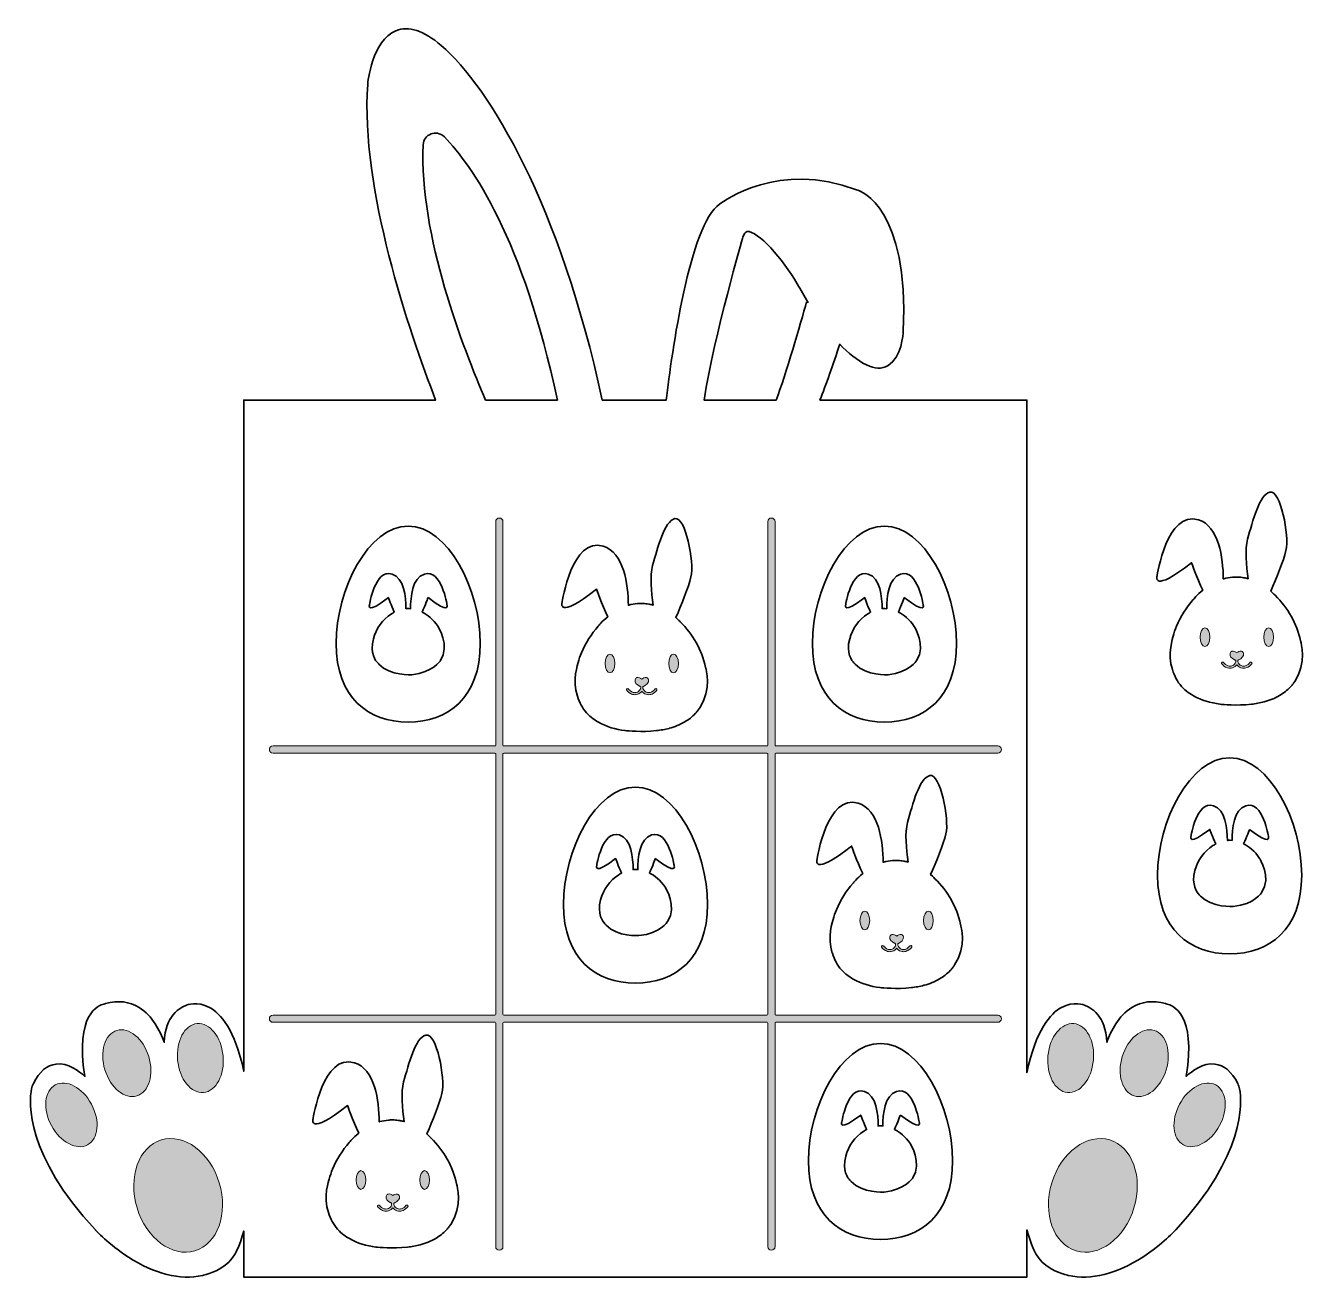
# Model space of a CAD drawing. Extents: x -174 to 1414, y -1195 to 359.
import ezdxf

# ---------------------------------------------------------------- set-up
doc = ezdxf.new("R2010")
doc.units = 0
doc.header["$MEASUREMENT"] = 0
doc.layers.add('Layer 1', color=7, linetype='Continuous', lineweight=0)

# ---------------------------------------------------------------- blocks, each defined once
blk = doc.blocks.new('Block_2')
at = {"layer": 'Layer 1', "color": 1, "lineweight": 35, "true_color": 0xff0000}
for points, knots in [([(1329.7, -957.4), (1329.2, -955.1), (1328.5, -952.8), (1327.4, -950.7), (1319.9, -936.1), (1310.4, -928), (1299.2, -926.8), (1284.4, -925), (1270.6, -935.6), (1263.6, -942.1), (1276.3, -864.7), (1246.4, -853.9), (1240.1, -852.5), (1239.4, -852.3), (1238.6, -852.2), (1237.9, -851.9), (1222.3, -847.6), (1208.3, -849.2), (1196.2, -856.8), (1179.9, -867), (1170.4, -885.7), (1165.3, -899.7), (1164.6, -883), (1159.4, -872.4), (1154.4, -866.1), (1147.5, -857.4), (1139.8, -854.7), (1138.6, -854.3), (1137, -853.6), (1124.4, -848.4), (1109.2, -856.6), (1095.3, -864.1), (1077.4, -884.5), (1066.2, -937.6), (1066.2, -937.6), (1066.2, -104.4), (1066.2, -104.4), (1066.2, -104.4), (809.8, -104.4), (809.8, -104.4), (817.3, -86.2), (826.4, -59.8), (834.4, -35.3), (844.8, -46.1), (855.8, -55.1), (867.5, -60.9), (877.6, -66), (886.6, -66.3), (894.2, -61.8), (911.1, -51.9), (912.9, -22.3), (913, -19), (920.3, 133.2), (861.4, 154.2), (855, 156), (759.3, 192.7), (690.7, 142), (685.5, 138.1), (648.6, 113.6), (626.3, -46.2), (619.4, -104.4), (619.4, -104.4), (540.2, -104.4), (540.2, -104.4), (487.9, 136.9), (401.4, 282.3), (340.5, 334.8), (319.1, 353.2), (300.3, 359.3), (284.6, 353), (255, 341), (249.8, 288.9), (249.6, 286.5), (240.6, 157.2), (300.8, -19.2), (333.7, -104.4), (333.7, -104.4), (96.1, -104.4), (96.1, -104.4), (96.1, -104.4), (96.1, -935.6), (96.1, -935.6), (85, -884), (67.4, -864), (53.5, -856.6), (38.4, -848.4), (25.8, -853.6), (24.2, -854.3), (22.9, -854.7), (15.3, -857.4), (8.4, -866.1), (3.4, -872.4), (-1.9, -883), (-2.5, -899.7), (-7.6, -885.7), (-17.1, -867), (-33.4, -856.8), (-45.5, -849.2), (-59.5, -847.6), (-75.1, -851.9), (-75.8, -852.2), (-76.6, -852.3), (-77.3, -852.5), (-83.6, -853.9), (-113.5, -864.7), (-100.8, -942.1), (-107.8, -935.6), (-121.6, -925), (-136.4, -926.8), (-147.6, -928), (-157.1, -936.1), (-164.6, -950.7), (-165.7, -952.8), (-166.4, -955.1), (-166.9, -957.4), (-170.2, -974.8), (-174.2, -1038.7), (-87.8, -1132.3), (-87.6, -1132.4), (-71.3, -1150.2), (-46.9, -1165.9), (-14.6, -1186.8), (17.2, -1194.7), (45, -1188.7), (45.2, -1188.6), (46.9, -1188.2), (49.5, -1187.5), (58.3, -1184.8), (77.6, -1177.3), (85.3, -1161.8), (85.9, -1160.8), (91, -1151.9), (96.1, -1133.6), (96.1, -1133.6), (96.1, -1190.6), (96.1, -1190.6), (96.1, -1190.6), (1066.2, -1190.6), (1066.2, -1190.6), (1066.2, -1190.6), (1066.2, -1132.1), (1066.2, -1132.1), (1071.5, -1151.4), (1076.9, -1160.8), (1077.5, -1161.8), (1085.2, -1177.3), (1104.5, -1184.8), (1113.3, -1187.5), (1115.9, -1188.2), (1117.5, -1188.6), (1117.8, -1188.7), (1145.6, -1194.7), (1177.4, -1186.8), (1209.7, -1165.9), (1234.1, -1150.2), (1250.4, -1132.4), (1250.6, -1132.3), (1336.9, -1038.7), (1333, -974.8), (1329.7, -957.4)], [0, 0, 0, 0, 1, 1, 1, 2, 2, 2, 3, 3, 3, 4, 4, 4, 5, 5, 5, 6, 6, 6, 7, 7, 7, 8, 8, 8, 9, 9, 9, 10, 10, 10, 11, 11, 11, 12, 12, 12, 13, 13, 13, 14, 14, 14, 15, 15, 15, 16, 16, 16, 17, 17, 17, 18, 18, 18, 19, 19, 19, 20, 20, 20, 21, 21, 21, 22, 22, 22, 23, 23, 23, 24, 24, 24, 25, 25, 25, 26, 26, 26, 27, 27, 27, 28, 28, 28, 29, 29, 29, 30, 30, 30, 31, 31, 31, 32, 32, 32, 33, 33, 33, 34, 34, 34, 35, 35, 35, 36, 36, 36, 37, 37, 37, 38, 38, 38, 39, 39, 39, 40, 40, 40, 41, 41, 41, 42, 42, 42, 43, 43, 43, 44, 44, 44, 45, 45, 45, 46, 46, 46, 47, 47, 47, 48, 48, 48, 49, 49, 49, 50, 50, 50, 51, 51, 51, 52, 52, 52, 53, 53, 53, 53]), ([(395.7, -104.4), (368.6, -42.1), (313, 100.1), (318.4, 211.7), (318.7, 218), (322.4, 223), (328.2, 225.2), (332.8, 226.9), (339.4, 226.9), (344.6, 221.5), (379.3, 185.6), (441.9, 96.4), (484.6, -104.4), (484.6, -104.4), (395.7, -104.4), (395.7, -104.4)], [0, 0, 0, 0, 1, 1, 1, 2, 2, 2, 3, 3, 3, 4, 4, 4, 5, 5, 5, 5]), ([(793.3, 17.2), (785.9, -9.5), (767.7, -72.9), (755.6, -104.4), (755.6, -104.4), (666.3, -104.4), (666.3, -104.4), (679.4, -21.9), (714.1, 95.8), (714.5, 97.2), (715.7, 101.6), (717.4, 104), (719.6, 104.3), (732.5, 105.9), (764.1, 70.2), (781.6, 39.4), (785.7, 32.3), (790.3, 24.6), (795.2, 16.6), (795.2, 16.6), (793.3, 17.2), (793.3, 17.2)], [0, 0, 0, 0, 1, 1, 1, 2, 2, 2, 3, 3, 3, 4, 4, 4, 5, 5, 5, 6, 6, 6, 7, 7, 7, 7])]:
    blk.add_open_spline(points, degree=3, knots=knots, dxfattribs=at)
blk = doc.blocks.new('Block_1')
at = {"layer": 'Layer 1'}
blk.add_blockref('Block_2', (0, 0), dxfattribs=at)
blk = doc.blocks.new('Block_5')
at = {"layer": 'Layer 1', "true_color": 0x000000, "transparency": 33554687}
h = blk.add_hatch(color=18, dxfattribs=at)
h.dxf.hatch_style = 2
edge = h.paths.add_edge_path()
edge.add_ellipse((241.3, -1070.4), major_axis=(0, 11.6), ratio=0.52, start_angle=0, end_angle=360)
h = blk.add_hatch(color=18, dxfattribs=at)
h.dxf.hatch_style = 2
edge = h.paths.add_edge_path()
edge.add_ellipse((320.1, -1070.4), major_axis=(0, 11.6), ratio=0.52, start_angle=0, end_angle=360)
at = {"layer": 'Layer 1'}
for centre in [(241.3, -1070.4), (320.1, -1070.4)]:
    blk.add_ellipse(centre, major_axis=(0, 11.6), ratio=0.52, dxfattribs=at)
blk = doc.blocks.new('Block_4')
at = {"layer": 'Layer 1', "true_color": 0x000000, "transparency": 33554687}
h = blk.add_hatch(color=18, dxfattribs=at)
h.dxf.hatch_style = 2
edge = h.paths.add_edge_path()
edge.add_spline(control_points=[(299.6, -1102.6), (299.5, -1102.2), (299.3, -1101.9), (299, -1101.7), (298.7, -1101.5), (298.4, -1101.5), (298.1, -1101.5), (297.7, -1101.5), (297.2, -1101.7), (296.9, -1102), (296.9, -1102.1), (295.4, -1104), (293.1, -1105.3), (291.9, -1106), (290.6, -1106.3), (289.2, -1106.3), (287, -1106.3), (285, -1105.5), (283.7, -1104), (282.9, -1103.2), (282.4, -1102.2), (282.1, -1101.1), (282.1, -1101.1), (282.1, -1101.1), (282.1, -1101.1), (282.1, -1101), (282, -1100.9), (282, -1100.8), (282, -1100.8), (281.9, -1100.7), (281.9, -1100.7), (281.9, -1100.7), (281.9, -1099.2), (281.9, -1099.2), (281.9, -1099.2), (282.4, -1098.9), (282.4, -1098.9), (282.7, -1098.8), (283, -1098.6), (283.4, -1098.5), (283.4, -1098.5), (283.4, -1098.5), (283.4, -1098.5), (286, -1097.1), (290, -1094.4), (289, -1090.6), (288.5, -1088.8), (287.5, -1088.1), (286.7, -1087.9), (284.6, -1087.2), (281.9, -1088.7), (280.7, -1089.6), (279.5, -1088.7), (276.8, -1087.1), (274.6, -1087.9), (273.9, -1088.1), (272.8, -1088.8), (272.4, -1090.5), (271.4, -1094.1), (274.7, -1096.7), (277.4, -1098.1), (277.4, -1098.1), (277.4, -1098.1), (277.4, -1098.1), (277.4, -1098.1), (277.8, -1098.4), (277.8, -1098.4), (277.8, -1098.4), (277.8, -1098.4), (277.8, -1098.4), (278.1, -1098.5), (278.4, -1098.7), (278.6, -1098.8), (278.6, -1098.8), (279.3, -1099.1), (279.3, -1099.1), (279.3, -1099.1), (279.3, -1100.9), (279.3, -1100.9), (279.3, -1100.9), (279.3, -1101), (279.3, -1101), (279.3, -1101), (279.3, -1101.1), (279.2, -1101.1), (279.2, -1101.1), (279.2, -1101.1), (279.2, -1101.1), (278.9, -1102.2), (278.4, -1103.2), (277.7, -1104), (276.3, -1105.5), (274.3, -1106.3), (272.1, -1106.3), (270.7, -1106.3), (269.4, -1106), (268.2, -1105.3), (265.9, -1104), (264.5, -1102.1), (264.4, -1102), (264.1, -1101.7), (263.7, -1101.5), (263.2, -1101.5), (262.9, -1101.5), (262.6, -1101.5), (262.4, -1101.7), (262, -1101.9), (261.8, -1102.2), (261.8, -1102.6), (261.7, -1102.9), (261.8, -1103.2), (262, -1103.5), (262.1, -1103.6), (263.8, -1105.9), (266.7, -1107.5), (268.3, -1108.5), (270.2, -1109), (272.1, -1109), (272.7, -1109), (273.2, -1108.9), (273.7, -1108.9), (276.2, -1108.5), (278.4, -1107.4), (279.9, -1105.6), (280, -1105.5), (280.1, -1105.4), (280.2, -1105.3), (280.2, -1105.3), (280.7, -1104.7), (280.7, -1104.7), (280.7, -1104.7), (281.1, -1105.3), (281.1, -1105.3), (281.2, -1105.4), (281.3, -1105.5), (281.4, -1105.6), (283, -1107.4), (285.2, -1108.5), (287.6, -1108.9), (288.2, -1108.9), (288.7, -1109), (289.2, -1109), (291.1, -1109), (293, -1108.5), (294.7, -1107.5), (297.6, -1105.9), (299.3, -1103.6), (299.3, -1103.5), (299.5, -1103.2), (299.6, -1102.9), (299.6, -1102.6)], knot_values=[0, 0, 0, 0, 1, 1, 1, 2, 2, 2, 3, 3, 3, 4, 4, 4, 5, 5, 5, 6, 6, 6, 7, 7, 7, 8, 8, 8, 9, 9, 9, 10, 10, 10, 11, 11, 11, 12, 12, 12, 13, 13, 13, 14, 14, 14, 15, 15, 15, 16, 16, 16, 17, 17, 17, 18, 18, 18, 19, 19, 19, 20, 20, 20, 21, 21, 21, 22, 22, 22, 23, 23, 23, 24, 24, 24, 25, 25, 25, 26, 26, 26, 27, 27, 27, 28, 28, 28, 29, 29, 29, 30, 30, 30, 31, 31, 31, 32, 32, 32, 33, 33, 33, 34, 34, 34, 35, 35, 35, 36, 36, 36, 37, 37, 37, 38, 38, 38, 39, 39, 39, 40, 40, 40, 41, 41, 41, 42, 42, 42, 43, 43, 43, 44, 44, 44, 45, 45, 45, 46, 46, 46, 47, 47, 47, 48, 48, 48, 49, 49, 49, 50, 50, 50, 50], degree=3, periodic=0)
at = {"layer": 'Layer 1'}
blk.add_open_spline([(299.6, -1102.6), (299.5, -1102.2), (299.3, -1101.9), (299, -1101.7), (298.7, -1101.5), (298.4, -1101.5), (298.1, -1101.5), (297.7, -1101.5), (297.2, -1101.7), (296.9, -1102), (296.9, -1102.1), (295.4, -1104), (293.1, -1105.3), (291.9, -1106), (290.6, -1106.3), (289.2, -1106.3), (287, -1106.3), (285, -1105.5), (283.7, -1104), (282.9, -1103.2), (282.4, -1102.2), (282.1, -1101.1), (282.1, -1101.1), (282.1, -1101.1), (282.1, -1101.1), (282.1, -1101), (282, -1100.9), (282, -1100.8), (282, -1100.8), (281.9, -1100.7), (281.9, -1100.7), (281.9, -1100.7), (281.9, -1099.2), (281.9, -1099.2), (281.9, -1099.2), (282.4, -1098.9), (282.4, -1098.9), (282.7, -1098.8), (283, -1098.6), (283.4, -1098.5), (283.4, -1098.5), (283.4, -1098.5), (283.4, -1098.5), (286, -1097.1), (290, -1094.4), (289, -1090.6), (288.5, -1088.8), (287.5, -1088.1), (286.7, -1087.9), (284.6, -1087.2), (281.9, -1088.7), (280.7, -1089.6), (279.5, -1088.7), (276.8, -1087.1), (274.6, -1087.9), (273.9, -1088.1), (272.8, -1088.8), (272.4, -1090.5), (271.4, -1094.1), (274.7, -1096.7), (277.4, -1098.1), (277.4, -1098.1), (277.4, -1098.1), (277.4, -1098.1), (277.4, -1098.1), (277.8, -1098.4), (277.8, -1098.4), (277.8, -1098.4), (277.8, -1098.4), (277.8, -1098.4), (278.1, -1098.5), (278.4, -1098.7), (278.6, -1098.8), (278.6, -1098.8), (279.3, -1099.1), (279.3, -1099.1), (279.3, -1099.1), (279.3, -1100.9), (279.3, -1100.9), (279.3, -1100.9), (279.3, -1101), (279.3, -1101), (279.3, -1101), (279.3, -1101.1), (279.2, -1101.1), (279.2, -1101.1), (279.2, -1101.1), (279.2, -1101.1), (278.9, -1102.2), (278.4, -1103.2), (277.7, -1104), (276.3, -1105.5), (274.3, -1106.3), (272.1, -1106.3), (270.7, -1106.3), (269.4, -1106), (268.2, -1105.3), (265.9, -1104), (264.5, -1102.1), (264.4, -1102), (264.1, -1101.7), (263.7, -1101.5), (263.2, -1101.5), (262.9, -1101.5), (262.6, -1101.5), (262.4, -1101.7), (262, -1101.9), (261.8, -1102.2), (261.8, -1102.6), (261.7, -1102.9), (261.8, -1103.2), (262, -1103.5), (262.1, -1103.6), (263.8, -1105.9), (266.7, -1107.5), (268.3, -1108.5), (270.2, -1109), (272.1, -1109), (272.7, -1109), (273.2, -1108.9), (273.7, -1108.9), (276.2, -1108.5), (278.4, -1107.4), (279.9, -1105.6), (280, -1105.5), (280.1, -1105.4), (280.2, -1105.3), (280.2, -1105.3), (280.7, -1104.7), (280.7, -1104.7), (280.7, -1104.7), (281.1, -1105.3), (281.1, -1105.3), (281.2, -1105.4), (281.3, -1105.5), (281.4, -1105.6), (283, -1107.4), (285.2, -1108.5), (287.6, -1108.9), (288.2, -1108.9), (288.7, -1109), (289.2, -1109), (291.1, -1109), (293, -1108.5), (294.7, -1107.5), (297.6, -1105.9), (299.3, -1103.6), (299.3, -1103.5), (299.5, -1103.2), (299.6, -1102.9), (299.6, -1102.6)], degree=3, knots=[0, 0, 0, 0, 1, 1, 1, 2, 2, 2, 3, 3, 3, 4, 4, 4, 5, 5, 5, 6, 6, 6, 7, 7, 7, 8, 8, 8, 9, 9, 9, 10, 10, 10, 11, 11, 11, 12, 12, 12, 13, 13, 13, 14, 14, 14, 15, 15, 15, 16, 16, 16, 17, 17, 17, 18, 18, 18, 19, 19, 19, 20, 20, 20, 21, 21, 21, 22, 22, 22, 23, 23, 23, 24, 24, 24, 25, 25, 25, 26, 26, 26, 27, 27, 27, 28, 28, 28, 29, 29, 29, 30, 30, 30, 31, 31, 31, 32, 32, 32, 33, 33, 33, 34, 34, 34, 35, 35, 35, 36, 36, 36, 37, 37, 37, 38, 38, 38, 39, 39, 39, 40, 40, 40, 41, 41, 41, 42, 42, 42, 43, 43, 43, 44, 44, 44, 45, 45, 45, 46, 46, 46, 47, 47, 47, 48, 48, 48, 49, 49, 49, 50, 50, 50, 50], dxfattribs=at)
blk.add_blockref('Block_5', (0, 0), dxfattribs=at)
blk = doc.blocks.new('Block_3')
at = {"layer": 'Layer 1', "color": 1, "lineweight": 35, "true_color": 0xff0019}
blk.add_open_spline([(360, -1076.3), (360, -1075.9), (359.9, -1075.6), (359.8, -1075.2), (354.8, -1053.1), (344.1, -1034.3), (328.1, -1018.6), (328.1, -1018.6), (328.1, -1018.6), (328.1, -1018.6), (328, -1018.5), (326.1, -1016.3), (322.8, -1013.4), (330.2, -997.1), (338.4, -976.2), (341.6, -963.1), (346.1, -944.5), (334.9, -887.7), (321.7, -890.9), (308.5, -894.1), (300.5, -926.2), (294.1, -949), (290.6, -961.5), (292.5, -982), (294.9, -998.1), (294, -997.8), (293.1, -997.6), (292.3, -997.4), (291.5, -997.2), (290.8, -997.1), (290, -996.9), (290, -996.9), (290, -996.9), (290, -996.9), (290, -996.9), (290, -996.9), (290, -996.9), (290, -996.9), (290, -996.9), (290, -996.9), (290, -996.9), (290, -996.9), (290, -996.9), (290, -996.9), (290, -996.9), (290, -996.9), (290, -996.9), (290, -996.9), (290, -996.9), (289.9, -996.9), (289.8, -996.8), (289.8, -996.8), (289.8, -996.8), (289.7, -996.8), (289.7, -996.8), (289.7, -996.8), (289.7, -996.8), (289.6, -996.8), (289.6, -996.8), (289.6, -996.8), (289.6, -996.8), (289.6, -996.8), (289.5, -996.8), (289.5, -996.8), (289.5, -996.8), (289.5, -996.8), (289.4, -996.8), (289.4, -996.8), (289.4, -996.8), (289.4, -996.8), (289.4, -996.8), (289.3, -996.8), (289.2, -996.8), (289.2, -996.8), (289.2, -996.8), (289.2, -996.8), (289.2, -996.8), (289.2, -996.8), (289.2, -996.8), (289.2, -996.8), (289.2, -996.8), (289.2, -996.8), (287, -996.4), (284.7, -996.1), (282.4, -996), (282.2, -996), (282.1, -996), (281.9, -996), (281, -996), (280.1, -995.9), (279.2, -996), (278.9, -996), (278.7, -996), (278.5, -996), (278.3, -996), (278.1, -996), (277.9, -996), (277.8, -996), (277.6, -996), (277.5, -996), (277.3, -996), (277.1, -996), (276.9, -996), (276.9, -996), (276.9, -996), (276.9, -996), (276.8, -996.1), (276.8, -996.1), (276.8, -996.1), (276.7, -996.1), (276.6, -996.1), (276.5, -996.1), (276.4, -996.1), (276.4, -996.1), (276.3, -996.1), (276.3, -996.1), (276.2, -996.1), (276.2, -996.1), (276, -996.1), (275.8, -996.1), (275.7, -996.1), (275.6, -996.1), (275.4, -996.2), (275.3, -996.2), (271.6, -996.5), (268.1, -997.2), (264.8, -998.1), (264.5, -998.2), (264.3, -998.3), (264, -998.4), (263.6, -972.3), (258.6, -932.9), (233.1, -925.1), (194.2, -913.2), (182, -994.4), (182, -994.4), (182, -994.4), (174.7, -1017.2), (224.7, -978.3), (224.7, -978.3), (231.2, -996.7), (238.6, -1012.3), (231.4, -1018.2), (227.1, -1023.6), (226.8, -1023.9), (226.8, -1024), (226.8, -1024), (226.8, -1024), (226.8, -1024), (226.8, -1024), (226.8, -1024), (218.1, -1033.7), (211.3, -1044.8), (206.1, -1057), (204.4, -1061), (203, -1065.1), (201.8, -1069.2), (201.8, -1069.2), (201.8, -1069.3), (201.8, -1069.3), (201.5, -1070.2), (194.3, -1091.5), (201, -1110.7), (201, -1110.7), (201, -1110.7), (201, -1110.7), (203.3, -1118.7), (207.1, -1125.6), (212.4, -1131.4), (215.6, -1135.3), (218.1, -1137), (218.5, -1137.3), (218.5, -1137.3), (218.5, -1137.3), (218.5, -1137.3), (218.5, -1137.3), (218.5, -1137.3), (218.5, -1137.3), (218.5, -1137.3), (218.5, -1137.3), (218.5, -1137.3), (221.1, -1139.4), (223.9, -1141.3), (226.9, -1143), (237.2, -1148.8), (248.3, -1152), (259.8, -1153.4), (259.8, -1153.4), (259.8, -1153.4), (259.8, -1153.4), (259.8, -1153.4), (259.9, -1153.4), (259.9, -1153.4), (259.9, -1153.4), (260, -1153.4), (260, -1153.4), (260, -1153.4), (260, -1153.4), (260, -1153.4), (260.1, -1153.4), (260.2, -1153.4), (260.2, -1153.4), (263.1, -1153.8), (280.6, -1155.6), (298.8, -1153.5), (304.1, -1152.9), (309.4, -1152), (314.5, -1150.6), (314.5, -1150.6), (314.6, -1150.6), (314.7, -1150.5), (314.7, -1150.5), (314.7, -1150.5), (314.7, -1150.5), (321.4, -1148.8), (327.8, -1146.2), (333.9, -1142.7), (338.9, -1139.8), (343.2, -1136.3), (346.9, -1132.4), (346.9, -1132.4), (346.9, -1132.4), (346.9, -1132.4), (347.1, -1132.3), (347.2, -1132.1), (347.4, -1131.9), (347.5, -1131.8), (347.7, -1131.6), (347.8, -1131.5), (347.9, -1131.4), (348, -1131.3), (348.1, -1131.2), (348.2, -1131), (348.3, -1130.9), (348.5, -1130.7), (349.3, -1129.8), (350, -1128.8), (350.8, -1127.8), (350.9, -1127.7), (351, -1127.5), (351.1, -1127.4), (351.4, -1127), (351.7, -1126.6), (352, -1126.2), (352.1, -1126), (352.2, -1125.8), (352.4, -1125.6), (352.4, -1125.6), (352.4, -1125.5), (352.4, -1125.5), (368.1, -1102.2), (360, -1076.3), (360, -1076.3)], degree=3, knots=[0, 0, 0, 0, 1, 1, 1, 2, 2, 2, 3, 3, 3, 4, 4, 4, 5, 5, 5, 6, 6, 6, 7, 7, 7, 8, 8, 8, 9, 9, 9, 10, 10, 10, 11, 11, 11, 12, 12, 12, 13, 13, 13, 14, 14, 14, 15, 15, 15, 16, 16, 16, 17, 17, 17, 18, 18, 18, 19, 19, 19, 20, 20, 20, 21, 21, 21, 22, 22, 22, 23, 23, 23, 24, 24, 24, 25, 25, 25, 26, 26, 26, 27, 27, 27, 28, 28, 28, 29, 29, 29, 30, 30, 30, 31, 31, 31, 32, 32, 32, 33, 33, 33, 34, 34, 34, 35, 35, 35, 36, 36, 36, 37, 37, 37, 38, 38, 38, 39, 39, 39, 40, 40, 40, 41, 41, 41, 42, 42, 42, 43, 43, 43, 44, 44, 44, 45, 45, 45, 46, 46, 46, 47, 47, 47, 48, 48, 48, 49, 49, 49, 50, 50, 50, 51, 51, 51, 52, 52, 52, 53, 53, 53, 54, 54, 54, 55, 55, 55, 56, 56, 56, 57, 57, 57, 58, 58, 58, 59, 59, 59, 60, 60, 60, 61, 61, 61, 62, 62, 62, 63, 63, 63, 64, 64, 64, 65, 65, 65, 66, 66, 66, 67, 67, 67, 68, 68, 68, 69, 69, 69, 70, 70, 70, 71, 71, 71, 72, 72, 72, 73, 73, 73, 74, 74, 74, 75, 75, 75, 76, 76, 76, 77, 77, 77, 78, 78, 78, 79, 79, 79, 80, 80, 80, 81, 81, 81, 82, 82, 82, 83, 83, 83, 84, 84, 84, 84], dxfattribs=at)
at = {"layer": 'Layer 1'}
blk.add_blockref('Block_4', (0, 0), dxfattribs=at)
blk = doc.blocks.new('Block_8')
at = {"layer": 'Layer 1', "true_color": 0x000000, "transparency": 33554687}
h = blk.add_hatch(color=18, dxfattribs=at)
h.dxf.hatch_style = 2
edge = h.paths.add_edge_path()
edge.add_ellipse((865.5, -749), major_axis=(0, 11.6), ratio=0.52, start_angle=0, end_angle=360)
h = blk.add_hatch(color=18, dxfattribs=at)
h.dxf.hatch_style = 2
edge = h.paths.add_edge_path()
edge.add_ellipse((944.3, -749), major_axis=(0, 11.6), ratio=0.52, start_angle=0, end_angle=360)
at = {"layer": 'Layer 1'}
for centre in [(865.5, -749), (944.3, -749)]:
    blk.add_ellipse(centre, major_axis=(0, 11.6), ratio=0.52, dxfattribs=at)
blk = doc.blocks.new('Block_7')
at = {"layer": 'Layer 1', "true_color": 0x000000, "transparency": 33554687}
h = blk.add_hatch(color=18, dxfattribs=at)
h.dxf.hatch_style = 2
edge = h.paths.add_edge_path()
edge.add_spline(control_points=[(923.8, -781.2), (923.8, -780.8), (923.6, -780.5), (923.3, -780.3), (923, -780.1), (922.7, -780.1), (922.4, -780.1), (921.9, -780.1), (921.5, -780.3), (921.2, -780.6), (921.1, -780.7), (919.7, -782.6), (917.4, -783.9), (916.2, -784.6), (914.9, -785), (913.5, -785), (911.3, -785), (909.3, -784.1), (907.9, -782.6), (907.2, -781.8), (906.7, -780.8), (906.4, -779.7), (906.4, -779.7), (906.4, -779.7), (906.4, -779.7), (906.3, -779.6), (906.3, -779.5), (906.3, -779.4), (906.3, -779.4), (906.2, -779.3), (906.2, -779.3), (906.2, -779.3), (906.2, -777.8), (906.2, -777.8), (906.2, -777.8), (906.7, -777.5), (906.7, -777.5), (907, -777.4), (907.3, -777.3), (907.6, -777.1), (907.6, -777.1), (907.6, -777.1), (907.6, -777.1), (910.3, -775.7), (914.3, -773), (913.2, -769.2), (912.8, -767.4), (911.8, -766.7), (911, -766.5), (908.9, -765.8), (906.2, -767.3), (905, -768.2), (903.7, -767.4), (901, -765.8), (898.9, -766.5), (898.1, -766.7), (897.1, -767.4), (896.6, -769.2), (895.7, -772.7), (899, -775.3), (901.6, -776.7), (901.6, -776.7), (901.7, -776.8), (901.7, -776.8), (901.7, -776.8), (902.1, -777), (902.1, -777), (902.1, -777), (902.1, -777), (902.1, -777), (902.4, -777.1), (902.6, -777.3), (902.9, -777.4), (902.9, -777.4), (903.6, -777.7), (903.6, -777.7), (903.6, -777.7), (903.6, -779.5), (903.6, -779.5), (903.6, -779.5), (903.5, -779.6), (903.5, -779.6), (903.5, -779.6), (903.5, -779.7), (903.5, -779.7), (903.5, -779.7), (903.5, -779.7), (903.5, -779.7), (903.2, -780.8), (902.7, -781.8), (902, -782.6), (900.6, -784.1), (898.6, -785), (896.4, -785), (895, -785), (893.7, -784.6), (892.5, -783.9), (890.2, -782.6), (888.7, -780.7), (888.7, -780.6), (888.4, -780.3), (888, -780.1), (887.5, -780.1), (887.2, -780.1), (886.9, -780.2), (886.6, -780.3), (886.3, -780.5), (886.1, -780.8), (886, -781.2), (886, -781.5), (886.1, -781.8), (886.3, -782.1), (886.3, -782.2), (888.1, -784.5), (890.9, -786.1), (892.6, -787.1), (894.5, -787.6), (896.4, -787.6), (896.9, -787.6), (897.5, -787.5), (898, -787.5), (900.4, -787.1), (902.6, -786), (904.2, -784.2), (904.3, -784.1), (904.4, -784), (904.5, -783.9), (904.5, -783.9), (904.9, -783.3), (904.9, -783.3), (904.9, -783.3), (905.4, -783.9), (905.4, -783.9), (905.5, -784), (905.6, -784.1), (905.7, -784.2), (907.2, -786), (909.5, -787.1), (911.9, -787.5), (912.4, -787.5), (912.9, -787.6), (913.5, -787.6), (915.4, -787.6), (917.3, -787.1), (918.9, -786.1), (921.8, -784.5), (923.5, -782.2), (923.6, -782.1), (923.8, -781.8), (923.9, -781.5), (923.8, -781.2)], knot_values=[0, 0, 0, 0, 1, 1, 1, 2, 2, 2, 3, 3, 3, 4, 4, 4, 5, 5, 5, 6, 6, 6, 7, 7, 7, 8, 8, 8, 9, 9, 9, 10, 10, 10, 11, 11, 11, 12, 12, 12, 13, 13, 13, 14, 14, 14, 15, 15, 15, 16, 16, 16, 17, 17, 17, 18, 18, 18, 19, 19, 19, 20, 20, 20, 21, 21, 21, 22, 22, 22, 23, 23, 23, 24, 24, 24, 25, 25, 25, 26, 26, 26, 27, 27, 27, 28, 28, 28, 29, 29, 29, 30, 30, 30, 31, 31, 31, 32, 32, 32, 33, 33, 33, 34, 34, 34, 35, 35, 35, 36, 36, 36, 37, 37, 37, 38, 38, 38, 39, 39, 39, 40, 40, 40, 41, 41, 41, 42, 42, 42, 43, 43, 43, 44, 44, 44, 45, 45, 45, 46, 46, 46, 47, 47, 47, 48, 48, 48, 49, 49, 49, 50, 50, 50, 50], degree=3, periodic=0)
at = {"layer": 'Layer 1'}
blk.add_open_spline([(923.8, -781.2), (923.8, -780.8), (923.6, -780.5), (923.3, -780.3), (923, -780.1), (922.7, -780.1), (922.4, -780.1), (921.9, -780.1), (921.5, -780.3), (921.2, -780.6), (921.1, -780.7), (919.7, -782.6), (917.4, -783.9), (916.2, -784.6), (914.9, -785), (913.5, -785), (911.3, -785), (909.3, -784.1), (907.9, -782.6), (907.2, -781.8), (906.7, -780.8), (906.4, -779.7), (906.4, -779.7), (906.4, -779.7), (906.4, -779.7), (906.3, -779.6), (906.3, -779.5), (906.3, -779.4), (906.3, -779.4), (906.2, -779.3), (906.2, -779.3), (906.2, -779.3), (906.2, -777.8), (906.2, -777.8), (906.2, -777.8), (906.7, -777.5), (906.7, -777.5), (907, -777.4), (907.3, -777.3), (907.6, -777.1), (907.6, -777.1), (907.6, -777.1), (907.6, -777.1), (910.3, -775.7), (914.3, -773), (913.2, -769.2), (912.8, -767.4), (911.8, -766.7), (911, -766.5), (908.9, -765.8), (906.2, -767.3), (905, -768.2), (903.7, -767.4), (901, -765.8), (898.9, -766.5), (898.1, -766.7), (897.1, -767.4), (896.6, -769.2), (895.7, -772.7), (899, -775.3), (901.6, -776.7), (901.6, -776.7), (901.7, -776.8), (901.7, -776.8), (901.7, -776.8), (902.1, -777), (902.1, -777), (902.1, -777), (902.1, -777), (902.1, -777), (902.4, -777.1), (902.6, -777.3), (902.9, -777.4), (902.9, -777.4), (903.6, -777.7), (903.6, -777.7), (903.6, -777.7), (903.6, -779.5), (903.6, -779.5), (903.6, -779.5), (903.5, -779.6), (903.5, -779.6), (903.5, -779.6), (903.5, -779.7), (903.5, -779.7), (903.5, -779.7), (903.5, -779.7), (903.5, -779.7), (903.2, -780.8), (902.7, -781.8), (902, -782.6), (900.6, -784.1), (898.6, -785), (896.4, -785), (895, -785), (893.7, -784.6), (892.5, -783.9), (890.2, -782.6), (888.7, -780.7), (888.7, -780.6), (888.4, -780.3), (888, -780.1), (887.5, -780.1), (887.2, -780.1), (886.9, -780.2), (886.6, -780.3), (886.3, -780.5), (886.1, -780.8), (886, -781.2), (886, -781.5), (886.1, -781.8), (886.3, -782.1), (886.3, -782.2), (888.1, -784.5), (890.9, -786.1), (892.6, -787.1), (894.5, -787.6), (896.4, -787.6), (896.9, -787.6), (897.5, -787.5), (898, -787.5), (900.4, -787.1), (902.6, -786), (904.2, -784.2), (904.3, -784.1), (904.4, -784), (904.5, -783.9), (904.5, -783.9), (904.9, -783.3), (904.9, -783.3), (904.9, -783.3), (905.4, -783.9), (905.4, -783.9), (905.5, -784), (905.6, -784.1), (905.7, -784.2), (907.2, -786), (909.5, -787.1), (911.9, -787.5), (912.4, -787.5), (912.9, -787.6), (913.5, -787.6), (915.4, -787.6), (917.3, -787.1), (918.9, -786.1), (921.8, -784.5), (923.5, -782.2), (923.6, -782.1), (923.8, -781.8), (923.9, -781.5), (923.8, -781.2)], degree=3, knots=[0, 0, 0, 0, 1, 1, 1, 2, 2, 2, 3, 3, 3, 4, 4, 4, 5, 5, 5, 6, 6, 6, 7, 7, 7, 8, 8, 8, 9, 9, 9, 10, 10, 10, 11, 11, 11, 12, 12, 12, 13, 13, 13, 14, 14, 14, 15, 15, 15, 16, 16, 16, 17, 17, 17, 18, 18, 18, 19, 19, 19, 20, 20, 20, 21, 21, 21, 22, 22, 22, 23, 23, 23, 24, 24, 24, 25, 25, 25, 26, 26, 26, 27, 27, 27, 28, 28, 28, 29, 29, 29, 30, 30, 30, 31, 31, 31, 32, 32, 32, 33, 33, 33, 34, 34, 34, 35, 35, 35, 36, 36, 36, 37, 37, 37, 38, 38, 38, 39, 39, 39, 40, 40, 40, 41, 41, 41, 42, 42, 42, 43, 43, 43, 44, 44, 44, 45, 45, 45, 46, 46, 46, 47, 47, 47, 48, 48, 48, 49, 49, 49, 50, 50, 50, 50], dxfattribs=at)
blk.add_blockref('Block_8', (0, 0), dxfattribs=at)
blk = doc.blocks.new('Block_6')
at = {"layer": 'Layer 1', "color": 1, "lineweight": 35, "true_color": 0xff0019}
blk.add_open_spline([(984.3, -754.9), (984.2, -754.5), (984.2, -754.2), (984.1, -753.8), (979.1, -731.7), (968.4, -712.9), (952.4, -697.2), (952.4, -697.2), (952.4, -697.2), (952.4, -697.2), (952.3, -697.1), (950.4, -695), (947, -692.1), (954.5, -675.7), (962.7, -654.8), (965.9, -641.8), (970.4, -623.1), (959.1, -566.3), (946, -569.5), (932.8, -572.8), (924.8, -604.8), (918.4, -627.6), (914.9, -640.1), (916.7, -660.6), (919.1, -676.7), (918.3, -676.4), (917.4, -676.2), (916.5, -676), (915.8, -675.8), (915.1, -675.7), (914.3, -675.5), (914.3, -675.5), (914.3, -675.5), (914.3, -675.5), (914.3, -675.5), (914.3, -675.5), (914.3, -675.5), (914.3, -675.5), (914.3, -675.5), (914.3, -675.5), (914.3, -675.5), (914.3, -675.5), (914.3, -675.5), (914.3, -675.5), (914.3, -675.5), (914.3, -675.5), (914.2, -675.5), (914.2, -675.5), (914.2, -675.5), (914.2, -675.5), (914.1, -675.5), (914, -675.4), (914, -675.4), (914, -675.4), (914, -675.4), (914, -675.4), (913.9, -675.4), (913.9, -675.4), (913.9, -675.4), (913.9, -675.4), (913.9, -675.4), (913.9, -675.4), (913.8, -675.4), (913.8, -675.4), (913.7, -675.4), (913.7, -675.4), (913.7, -675.4), (913.7, -675.4), (913.7, -675.4), (913.7, -675.4), (913.6, -675.4), (913.6, -675.4), (913.5, -675.4), (913.5, -675.4), (913.5, -675.4), (913.5, -675.4), (913.5, -675.4), (913.5, -675.4), (913.5, -675.4), (913.5, -675.4), (913.5, -675.4), (913.5, -675.4), (911.3, -675), (909, -674.7), (906.7, -674.6), (906.5, -674.6), (906.3, -674.6), (906.1, -674.6), (905.2, -674.6), (904.3, -674.6), (903.4, -674.6), (903.2, -674.6), (903, -674.6), (902.8, -674.6), (902.6, -674.6), (902.4, -674.6), (902.2, -674.6), (902, -674.6), (901.9, -674.6), (901.7, -674.6), (901.5, -674.6), (901.4, -674.6), (901.2, -674.7), (901.2, -674.7), (901.2, -674.7), (901.1, -674.7), (901.1, -674.7), (901.1, -674.7), (901, -674.7), (900.9, -674.7), (900.8, -674.7), (900.7, -674.7), (900.7, -674.7), (900.7, -674.7), (900.6, -674.7), (900.6, -674.7), (900.5, -674.7), (900.4, -674.7), (900.3, -674.7), (900.1, -674.7), (899.9, -674.7), (899.8, -674.8), (899.7, -674.8), (899.6, -674.8), (895.9, -675.1), (892.4, -675.8), (889, -676.7), (888.8, -676.8), (888.5, -676.9), (888.3, -677), (887.9, -650.9), (882.9, -611.5), (857.3, -603.7), (818.5, -591.8), (806.3, -673), (806.3, -673), (806.3, -673), (798.9, -695.8), (849, -656.9), (849, -656.9), (855.4, -675.3), (862.9, -690.9), (855.6, -696.9), (851.4, -702.2), (851.1, -702.6), (851.1, -702.6), (851.1, -702.6), (851.1, -702.6), (851.1, -702.6), (851.1, -702.6), (851.1, -702.6), (842.4, -712.3), (835.5, -723.4), (830.3, -735.6), (828.6, -739.6), (827.2, -743.7), (826.1, -747.9), (826.1, -747.9), (826.1, -747.9), (826.1, -747.9), (825.8, -748.8), (818.6, -770.1), (825.2, -789.3), (825.2, -789.3), (825.2, -789.3), (825.3, -789.3), (827.6, -797.3), (831.4, -804.2), (836.6, -810.1), (839.9, -813.9), (842.4, -815.6), (842.7, -815.9), (842.7, -815.9), (842.7, -815.9), (842.8, -815.9), (842.8, -815.9), (842.8, -815.9), (842.8, -815.9), (842.8, -815.9), (842.8, -815.9), (842.8, -815.9), (845.3, -818), (848.1, -819.9), (851.2, -821.6), (861.5, -827.4), (872.6, -830.6), (884.1, -832), (884.1, -832), (884.1, -832), (884.1, -832), (884.1, -832), (884.1, -832), (884.2, -832), (884.2, -832), (884.2, -832), (884.3, -832), (884.3, -832), (884.3, -832), (884.3, -832), (884.4, -832), (884.4, -832.1), (884.5, -832.1), (887.3, -832.4), (904.8, -834.2), (923.1, -832.1), (928.3, -831.5), (933.7, -830.6), (938.7, -829.2), (938.8, -829.2), (938.9, -829.2), (939, -829.2), (939, -829.2), (939, -829.2), (939, -829.2), (945.7, -827.4), (952.1, -824.8), (958.1, -821.3), (963.1, -818.4), (967.5, -814.9), (971.2, -811), (971.2, -811), (971.2, -811), (971.2, -811), (971.4, -810.9), (971.5, -810.7), (971.6, -810.5), (971.8, -810.4), (971.9, -810.2), (972.1, -810.1), (972.2, -810), (972.3, -809.9), (972.3, -809.8), (972.5, -809.6), (972.6, -809.5), (972.7, -809.3), (973.6, -808.4), (974.3, -807.4), (975, -806.4), (975.2, -806.3), (975.3, -806.1), (975.4, -806), (975.7, -805.6), (976, -805.2), (976.2, -804.8), (976.4, -804.6), (976.5, -804.4), (976.6, -804.2), (976.7, -804.2), (976.7, -804.1), (976.7, -804.1), (992.4, -780.8), (984.3, -754.9), (984.3, -754.9)], degree=3, knots=[0, 0, 0, 0, 1, 1, 1, 2, 2, 2, 3, 3, 3, 4, 4, 4, 5, 5, 5, 6, 6, 6, 7, 7, 7, 8, 8, 8, 9, 9, 9, 10, 10, 10, 11, 11, 11, 12, 12, 12, 13, 13, 13, 14, 14, 14, 15, 15, 15, 16, 16, 16, 17, 17, 17, 18, 18, 18, 19, 19, 19, 20, 20, 20, 21, 21, 21, 22, 22, 22, 23, 23, 23, 24, 24, 24, 25, 25, 25, 26, 26, 26, 27, 27, 27, 28, 28, 28, 29, 29, 29, 30, 30, 30, 31, 31, 31, 32, 32, 32, 33, 33, 33, 34, 34, 34, 35, 35, 35, 36, 36, 36, 37, 37, 37, 38, 38, 38, 39, 39, 39, 40, 40, 40, 41, 41, 41, 42, 42, 42, 43, 43, 43, 44, 44, 44, 45, 45, 45, 46, 46, 46, 47, 47, 47, 48, 48, 48, 49, 49, 49, 50, 50, 50, 51, 51, 51, 52, 52, 52, 53, 53, 53, 54, 54, 54, 55, 55, 55, 56, 56, 56, 57, 57, 57, 58, 58, 58, 59, 59, 59, 60, 60, 60, 61, 61, 61, 62, 62, 62, 63, 63, 63, 64, 64, 64, 65, 65, 65, 66, 66, 66, 67, 67, 67, 68, 68, 68, 69, 69, 69, 70, 70, 70, 71, 71, 71, 72, 72, 72, 73, 73, 73, 74, 74, 74, 75, 75, 75, 76, 76, 76, 77, 77, 77, 78, 78, 78, 79, 79, 79, 80, 80, 80, 81, 81, 81, 82, 82, 82, 83, 83, 83, 84, 84, 84, 84], dxfattribs=at)
at = {"layer": 'Layer 1'}
blk.add_blockref('Block_7', (0, 0), dxfattribs=at)
blk = doc.blocks.new('Block_11')
at = {"layer": 'Layer 1', "true_color": 0x000000, "transparency": 33554687}
h = blk.add_hatch(color=18, dxfattribs=at)
h.dxf.hatch_style = 2
edge = h.paths.add_edge_path()
edge.add_ellipse((1286.8, -398), major_axis=(0, 11.6), ratio=0.52, start_angle=0, end_angle=360)
h = blk.add_hatch(color=18, dxfattribs=at)
h.dxf.hatch_style = 2
edge = h.paths.add_edge_path()
edge.add_ellipse((1365.7, -398), major_axis=(0, 11.6), ratio=0.52, start_angle=0, end_angle=360)
at = {"layer": 'Layer 1'}
for centre in [(1286.8, -398), (1365.7, -398)]:
    blk.add_ellipse(centre, major_axis=(0, 11.6), ratio=0.52, dxfattribs=at)
blk = doc.blocks.new('Block_10')
at = {"layer": 'Layer 1', "true_color": 0x000000, "transparency": 33554687}
h = blk.add_hatch(color=18, dxfattribs=at)
h.dxf.hatch_style = 2
edge = h.paths.add_edge_path()
edge.add_spline(control_points=[(1345.2, -430.2), (1345.1, -429.8), (1344.9, -429.5), (1344.6, -429.3), (1344.3, -429.1), (1344, -429.1), (1343.7, -429.1), (1343.2, -429.1), (1342.8, -429.3), (1342.5, -429.6), (1342.5, -429.7), (1341, -431.6), (1338.7, -432.9), (1337.5, -433.6), (1336.2, -434), (1334.8, -434), (1332.6, -434), (1330.6, -433.1), (1329.2, -431.6), (1328.5, -430.8), (1328, -429.8), (1327.7, -428.7), (1327.7, -428.7), (1327.7, -428.7), (1327.7, -428.7), (1327.7, -428.6), (1327.6, -428.5), (1327.6, -428.4), (1327.6, -428.4), (1327.5, -428.3), (1327.5, -428.3), (1327.5, -428.3), (1327.5, -426.8), (1327.5, -426.8), (1327.5, -426.8), (1328, -426.5), (1328, -426.5), (1328.3, -426.4), (1328.6, -426.3), (1329, -426.1), (1329, -426.1), (1329, -426.1), (1329, -426.1), (1331.6, -424.7), (1335.6, -422), (1334.6, -418.2), (1334.1, -416.4), (1333.1, -415.7), (1332.3, -415.5), (1330.2, -414.8), (1327.5, -416.3), (1326.3, -417.2), (1325.1, -416.4), (1322.3, -414.8), (1320.2, -415.5), (1319.4, -415.7), (1318.4, -416.4), (1318, -418.2), (1317, -421.7), (1320.3, -424.3), (1322.9, -425.7), (1322.9, -425.7), (1323, -425.8), (1323, -425.8), (1323, -425.8), (1323.4, -426), (1323.4, -426), (1323.4, -426), (1323.4, -426), (1323.4, -426), (1323.7, -426.1), (1324, -426.3), (1324.2, -426.4), (1324.2, -426.4), (1324.9, -426.7), (1324.9, -426.7), (1324.9, -426.7), (1324.9, -428.5), (1324.9, -428.5), (1324.9, -428.5), (1324.9, -428.6), (1324.9, -428.6), (1324.8, -428.6), (1324.8, -428.7), (1324.8, -428.7), (1324.8, -428.7), (1324.8, -428.7), (1324.8, -428.7), (1324.5, -429.8), (1324, -430.8), (1323.3, -431.6), (1321.9, -433.1), (1319.9, -434), (1317.7, -434), (1316.3, -434), (1315, -433.6), (1313.8, -432.9), (1311.5, -431.6), (1310, -429.7), (1310, -429.6), (1309.7, -429.3), (1309.3, -429.1), (1308.8, -429.1), (1308.5, -429.1), (1308.2, -429.2), (1307.9, -429.3), (1307.6, -429.5), (1307.4, -429.8), (1307.4, -430.2), (1307.3, -430.5), (1307.4, -430.8), (1307.6, -431.1), (1307.7, -431.2), (1309.4, -433.5), (1312.3, -435.1), (1313.9, -436.1), (1315.8, -436.6), (1317.7, -436.6), (1318.3, -436.6), (1318.8, -436.5), (1319.3, -436.5), (1321.7, -436.1), (1324, -435), (1325.5, -433.2), (1325.6, -433.1), (1325.7, -433), (1325.8, -432.9), (1325.8, -432.9), (1326.3, -432.3), (1326.3, -432.3), (1326.3, -432.3), (1326.7, -432.9), (1326.7, -432.9), (1326.8, -433), (1326.9, -433.1), (1327, -433.2), (1328.6, -435), (1330.8, -436.1), (1333.2, -436.5), (1333.7, -436.5), (1334.3, -436.6), (1334.8, -436.6), (1336.7, -436.6), (1338.6, -436.1), (1340.2, -435.1), (1343.1, -433.5), (1344.9, -431.2), (1344.9, -431.1), (1345.1, -430.8), (1345.2, -430.5), (1345.2, -430.2)], knot_values=[0, 0, 0, 0, 1, 1, 1, 2, 2, 2, 3, 3, 3, 4, 4, 4, 5, 5, 5, 6, 6, 6, 7, 7, 7, 8, 8, 8, 9, 9, 9, 10, 10, 10, 11, 11, 11, 12, 12, 12, 13, 13, 13, 14, 14, 14, 15, 15, 15, 16, 16, 16, 17, 17, 17, 18, 18, 18, 19, 19, 19, 20, 20, 20, 21, 21, 21, 22, 22, 22, 23, 23, 23, 24, 24, 24, 25, 25, 25, 26, 26, 26, 27, 27, 27, 28, 28, 28, 29, 29, 29, 30, 30, 30, 31, 31, 31, 32, 32, 32, 33, 33, 33, 34, 34, 34, 35, 35, 35, 36, 36, 36, 37, 37, 37, 38, 38, 38, 39, 39, 39, 40, 40, 40, 41, 41, 41, 42, 42, 42, 43, 43, 43, 44, 44, 44, 45, 45, 45, 46, 46, 46, 47, 47, 47, 48, 48, 48, 49, 49, 49, 50, 50, 50, 50], degree=3, periodic=0)
at = {"layer": 'Layer 1'}
blk.add_open_spline([(1345.2, -430.2), (1345.1, -429.8), (1344.9, -429.5), (1344.6, -429.3), (1344.3, -429.1), (1344, -429.1), (1343.7, -429.1), (1343.2, -429.1), (1342.8, -429.3), (1342.5, -429.6), (1342.5, -429.7), (1341, -431.6), (1338.7, -432.9), (1337.5, -433.6), (1336.2, -434), (1334.8, -434), (1332.6, -434), (1330.6, -433.1), (1329.2, -431.6), (1328.5, -430.8), (1328, -429.8), (1327.7, -428.7), (1327.7, -428.7), (1327.7, -428.7), (1327.7, -428.7), (1327.7, -428.6), (1327.6, -428.5), (1327.6, -428.4), (1327.6, -428.4), (1327.5, -428.3), (1327.5, -428.3), (1327.5, -428.3), (1327.5, -426.8), (1327.5, -426.8), (1327.5, -426.8), (1328, -426.5), (1328, -426.5), (1328.3, -426.4), (1328.6, -426.3), (1329, -426.1), (1329, -426.1), (1329, -426.1), (1329, -426.1), (1331.6, -424.7), (1335.6, -422), (1334.6, -418.2), (1334.1, -416.4), (1333.1, -415.7), (1332.3, -415.5), (1330.2, -414.8), (1327.5, -416.3), (1326.3, -417.2), (1325.1, -416.4), (1322.3, -414.8), (1320.2, -415.5), (1319.4, -415.7), (1318.4, -416.4), (1318, -418.2), (1317, -421.7), (1320.3, -424.3), (1322.9, -425.7), (1322.9, -425.7), (1323, -425.8), (1323, -425.8), (1323, -425.8), (1323.4, -426), (1323.4, -426), (1323.4, -426), (1323.4, -426), (1323.4, -426), (1323.7, -426.1), (1324, -426.3), (1324.2, -426.4), (1324.2, -426.4), (1324.9, -426.7), (1324.9, -426.7), (1324.9, -426.7), (1324.9, -428.5), (1324.9, -428.5), (1324.9, -428.5), (1324.9, -428.6), (1324.9, -428.6), (1324.8, -428.6), (1324.8, -428.7), (1324.8, -428.7), (1324.8, -428.7), (1324.8, -428.7), (1324.8, -428.7), (1324.5, -429.8), (1324, -430.8), (1323.3, -431.6), (1321.9, -433.1), (1319.9, -434), (1317.7, -434), (1316.3, -434), (1315, -433.6), (1313.8, -432.9), (1311.5, -431.6), (1310, -429.7), (1310, -429.6), (1309.7, -429.3), (1309.3, -429.1), (1308.8, -429.1), (1308.5, -429.1), (1308.2, -429.2), (1307.9, -429.3), (1307.6, -429.5), (1307.4, -429.8), (1307.4, -430.2), (1307.3, -430.5), (1307.4, -430.8), (1307.6, -431.1), (1307.7, -431.2), (1309.4, -433.5), (1312.3, -435.1), (1313.9, -436.1), (1315.8, -436.6), (1317.7, -436.6), (1318.3, -436.6), (1318.8, -436.5), (1319.3, -436.5), (1321.7, -436.1), (1324, -435), (1325.5, -433.2), (1325.6, -433.1), (1325.7, -433), (1325.8, -432.9), (1325.8, -432.9), (1326.3, -432.3), (1326.3, -432.3), (1326.3, -432.3), (1326.7, -432.9), (1326.7, -432.9), (1326.8, -433), (1326.9, -433.1), (1327, -433.2), (1328.6, -435), (1330.8, -436.1), (1333.2, -436.5), (1333.7, -436.5), (1334.3, -436.6), (1334.8, -436.6), (1336.7, -436.6), (1338.6, -436.1), (1340.2, -435.1), (1343.1, -433.5), (1344.9, -431.2), (1344.9, -431.1), (1345.1, -430.8), (1345.2, -430.5), (1345.2, -430.2)], degree=3, knots=[0, 0, 0, 0, 1, 1, 1, 2, 2, 2, 3, 3, 3, 4, 4, 4, 5, 5, 5, 6, 6, 6, 7, 7, 7, 8, 8, 8, 9, 9, 9, 10, 10, 10, 11, 11, 11, 12, 12, 12, 13, 13, 13, 14, 14, 14, 15, 15, 15, 16, 16, 16, 17, 17, 17, 18, 18, 18, 19, 19, 19, 20, 20, 20, 21, 21, 21, 22, 22, 22, 23, 23, 23, 24, 24, 24, 25, 25, 25, 26, 26, 26, 27, 27, 27, 28, 28, 28, 29, 29, 29, 30, 30, 30, 31, 31, 31, 32, 32, 32, 33, 33, 33, 34, 34, 34, 35, 35, 35, 36, 36, 36, 37, 37, 37, 38, 38, 38, 39, 39, 39, 40, 40, 40, 41, 41, 41, 42, 42, 42, 43, 43, 43, 44, 44, 44, 45, 45, 45, 46, 46, 46, 47, 47, 47, 48, 48, 48, 49, 49, 49, 50, 50, 50, 50], dxfattribs=at)
blk.add_blockref('Block_11', (0, 0), dxfattribs=at)
blk = doc.blocks.new('Block_9')
at = {"layer": 'Layer 1', "color": 1, "lineweight": 35, "true_color": 0xff0019}
blk.add_open_spline([(1405.6, -403.9), (1405.6, -403.5), (1405.5, -403.2), (1405.4, -402.8), (1400.4, -380.7), (1389.7, -361.9), (1373.7, -346.2), (1373.7, -346.2), (1373.7, -346.2), (1373.7, -346.2), (1373.6, -346.1), (1371.7, -344), (1368.3, -341.1), (1375.8, -324.7), (1384, -303.8), (1387.2, -290.8), (1391.7, -272.1), (1380.4, -215.3), (1367.3, -218.5), (1354.1, -221.8), (1346.1, -253.8), (1339.7, -276.6), (1336.2, -289.1), (1338, -309.6), (1340.5, -325.7), (1339.6, -325.4), (1338.7, -325.2), (1337.8, -325), (1337.1, -324.8), (1336.4, -324.7), (1335.6, -324.5), (1335.6, -324.5), (1335.6, -324.5), (1335.6, -324.5), (1335.6, -324.5), (1335.6, -324.5), (1335.6, -324.5), (1335.6, -324.5), (1335.6, -324.5), (1335.6, -324.5), (1335.6, -324.5), (1335.6, -324.5), (1335.6, -324.5), (1335.6, -324.5), (1335.6, -324.5), (1335.6, -324.5), (1335.6, -324.5), (1335.6, -324.5), (1335.5, -324.5), (1335.5, -324.5), (1335.4, -324.5), (1335.3, -324.4), (1335.3, -324.4), (1335.3, -324.4), (1335.3, -324.4), (1335.3, -324.4), (1335.3, -324.4), (1335.2, -324.4), (1335.2, -324.4), (1335.2, -324.4), (1335.2, -324.4), (1335.2, -324.4), (1335.1, -324.4), (1335.1, -324.4), (1335.1, -324.4), (1335, -324.4), (1335, -324.4), (1335, -324.4), (1335, -324.4), (1335, -324.4), (1334.9, -324.4), (1334.9, -324.4), (1334.8, -324.4), (1334.8, -324.4), (1334.8, -324.4), (1334.8, -324.4), (1334.8, -324.4), (1334.8, -324.4), (1334.8, -324.4), (1334.8, -324.4), (1334.8, -324.4), (1334.8, -324.4), (1332.6, -324), (1330.3, -323.7), (1328, -323.6), (1327.8, -323.6), (1327.6, -323.6), (1327.5, -323.6), (1326.6, -323.6), (1325.7, -323.6), (1324.7, -323.6), (1324.5, -323.6), (1324.3, -323.6), (1324.1, -323.6), (1323.9, -323.6), (1323.7, -323.6), (1323.5, -323.6), (1323.4, -323.6), (1323.2, -323.6), (1323, -323.6), (1322.9, -323.6), (1322.7, -323.6), (1322.5, -323.7), (1322.5, -323.7), (1322.5, -323.7), (1322.5, -323.7), (1322.4, -323.7), (1322.4, -323.7), (1322.3, -323.7), (1322.2, -323.7), (1322.1, -323.7), (1322.1, -323.7), (1322, -323.7), (1322, -323.7), (1321.9, -323.7), (1321.9, -323.7), (1321.8, -323.7), (1321.8, -323.7), (1321.6, -323.7), (1321.4, -323.7), (1321.3, -323.7), (1321.1, -323.8), (1321, -323.8), (1320.9, -323.8), (1317.2, -324.1), (1313.7, -324.8), (1310.4, -325.7), (1310.1, -325.8), (1309.9, -325.9), (1309.6, -326), (1309.2, -299.9), (1304.2, -260.5), (1278.7, -252.7), (1239.8, -240.8), (1227.6, -322), (1227.6, -322), (1227.6, -322), (1220.2, -344.8), (1270.3, -305.9), (1270.3, -305.9), (1276.7, -324.3), (1284.2, -339.9), (1277, -345.9), (1272.7, -351.2), (1272.4, -351.6), (1272.4, -351.6), (1272.4, -351.6), (1272.4, -351.6), (1272.4, -351.6), (1272.4, -351.6), (1272.4, -351.6), (1263.7, -361.3), (1256.9, -372.4), (1251.6, -384.6), (1249.9, -388.6), (1248.6, -392.7), (1247.4, -396.9), (1247.4, -396.9), (1247.4, -396.9), (1247.4, -396.9), (1247.1, -397.8), (1239.9, -419.1), (1246.6, -438.3), (1246.6, -438.3), (1246.6, -438.3), (1246.6, -438.3), (1248.9, -446.3), (1252.7, -453.2), (1257.9, -459.1), (1261.2, -462.9), (1263.7, -464.6), (1264, -464.9), (1264.1, -464.9), (1264.1, -464.9), (1264.1, -464.9), (1264.1, -464.9), (1264.1, -464.9), (1264.1, -464.9), (1264.1, -464.9), (1264.1, -464.9), (1264.1, -464.9), (1266.6, -467), (1269.5, -468.9), (1272.5, -470.6), (1282.8, -476.4), (1293.9, -479.6), (1305.4, -481), (1305.4, -481), (1305.4, -481), (1305.4, -481), (1305.4, -481), (1305.4, -481), (1305.5, -481), (1305.5, -481), (1305.6, -481), (1305.6, -481), (1305.6, -481), (1305.6, -481), (1305.6, -481), (1305.7, -481), (1305.7, -481.1), (1305.8, -481.1), (1308.6, -481.4), (1326.2, -483.2), (1344.4, -481.1), (1349.7, -480.5), (1355, -479.6), (1360.1, -478.2), (1360.1, -478.2), (1360.2, -478.2), (1360.3, -478.2), (1360.3, -478.2), (1360.3, -478.2), (1360.3, -478.2), (1367, -476.4), (1373.4, -473.8), (1379.4, -470.3), (1384.5, -467.4), (1388.8, -463.9), (1392.5, -460), (1392.5, -460), (1392.5, -460), (1392.5, -460), (1392.7, -459.9), (1392.8, -459.7), (1393, -459.5), (1393.1, -459.4), (1393.3, -459.2), (1393.4, -459.1), (1393.5, -459), (1393.6, -458.9), (1393.7, -458.8), (1393.8, -458.6), (1393.9, -458.5), (1394.1, -458.3), (1394.9, -457.4), (1395.6, -456.4), (1396.4, -455.4), (1396.5, -455.3), (1396.6, -455.1), (1396.7, -455), (1397, -454.6), (1397.3, -454.2), (1397.6, -453.8), (1397.7, -453.6), (1397.8, -453.4), (1397.9, -453.2), (1398, -453.2), (1398, -453.1), (1398, -453.1), (1413.7, -429.8), (1405.6, -403.9), (1405.6, -403.9)], degree=3, knots=[0, 0, 0, 0, 1, 1, 1, 2, 2, 2, 3, 3, 3, 4, 4, 4, 5, 5, 5, 6, 6, 6, 7, 7, 7, 8, 8, 8, 9, 9, 9, 10, 10, 10, 11, 11, 11, 12, 12, 12, 13, 13, 13, 14, 14, 14, 15, 15, 15, 16, 16, 16, 17, 17, 17, 18, 18, 18, 19, 19, 19, 20, 20, 20, 21, 21, 21, 22, 22, 22, 23, 23, 23, 24, 24, 24, 25, 25, 25, 26, 26, 26, 27, 27, 27, 28, 28, 28, 29, 29, 29, 30, 30, 30, 31, 31, 31, 32, 32, 32, 33, 33, 33, 34, 34, 34, 35, 35, 35, 36, 36, 36, 37, 37, 37, 38, 38, 38, 39, 39, 39, 40, 40, 40, 41, 41, 41, 42, 42, 42, 43, 43, 43, 44, 44, 44, 45, 45, 45, 46, 46, 46, 47, 47, 47, 48, 48, 48, 49, 49, 49, 50, 50, 50, 51, 51, 51, 52, 52, 52, 53, 53, 53, 54, 54, 54, 55, 55, 55, 56, 56, 56, 57, 57, 57, 58, 58, 58, 59, 59, 59, 60, 60, 60, 61, 61, 61, 62, 62, 62, 63, 63, 63, 64, 64, 64, 65, 65, 65, 66, 66, 66, 67, 67, 67, 68, 68, 68, 69, 69, 69, 70, 70, 70, 71, 71, 71, 72, 72, 72, 73, 73, 73, 74, 74, 74, 75, 75, 75, 76, 76, 76, 77, 77, 77, 78, 78, 78, 79, 79, 79, 80, 80, 80, 81, 81, 81, 82, 82, 82, 83, 83, 83, 84, 84, 84, 84], dxfattribs=at)
at = {"layer": 'Layer 1'}
blk.add_blockref('Block_10', (0, 0), dxfattribs=at)
blk = doc.blocks.new('Block_14')
at = {"layer": 'Layer 1', "true_color": 0x000000, "transparency": 33554687}
h = blk.add_hatch(color=18, dxfattribs=at)
h.dxf.hatch_style = 2
edge = h.paths.add_edge_path()
edge.add_ellipse((549.7, -430.7), major_axis=(0, 11.6), ratio=0.52, start_angle=0, end_angle=360)
h = blk.add_hatch(color=18, dxfattribs=at)
h.dxf.hatch_style = 2
edge = h.paths.add_edge_path()
edge.add_ellipse((628.5, -430.7), major_axis=(0, 11.6), ratio=0.52, start_angle=0, end_angle=360)
at = {"layer": 'Layer 1'}
for centre in [(549.7, -430.7), (628.5, -430.7)]:
    blk.add_ellipse(centre, major_axis=(0, 11.6), ratio=0.52, dxfattribs=at)
blk = doc.blocks.new('Block_13')
at = {"layer": 'Layer 1', "true_color": 0x000000, "transparency": 33554687}
h = blk.add_hatch(color=18, dxfattribs=at)
h.dxf.hatch_style = 2
edge = h.paths.add_edge_path()
edge.add_spline(control_points=[(608, -462.9), (608, -462.6), (607.8, -462.3), (607.4, -462.1), (607.2, -461.9), (606.9, -461.8), (606.6, -461.8), (606.1, -461.8), (605.7, -462), (605.4, -462.4), (605.3, -462.5), (603.9, -464.3), (601.6, -465.7), (600.4, -466.3), (599.1, -466.7), (597.7, -466.7), (595.5, -466.7), (593.5, -465.8), (592.1, -464.3), (591.4, -463.5), (590.9, -462.6), (590.6, -461.5), (590.6, -461.5), (590.6, -461.4), (590.6, -461.4), (590.5, -461.3), (590.5, -461.2), (590.4, -461.1), (590.4, -461.1), (590.4, -461), (590.4, -461), (590.4, -461), (590.4, -459.5), (590.4, -459.5), (590.4, -459.5), (590.9, -459.3), (590.9, -459.3), (591.2, -459.2), (591.5, -459), (591.8, -458.8), (591.8, -458.8), (591.8, -458.8), (591.8, -458.8), (594.5, -457.4), (598.5, -454.8), (597.4, -450.9), (597, -449.2), (595.9, -448.5), (595.2, -448.2), (593.1, -447.5), (590.4, -449.1), (589.1, -449.9), (587.9, -449.1), (585.2, -447.5), (583.1, -448.2), (582.3, -448.5), (581.3, -449.1), (580.8, -450.9), (579.9, -454.5), (583.2, -457), (585.8, -458.5), (585.8, -458.5), (585.9, -458.5), (585.9, -458.5), (585.9, -458.5), (586.3, -458.7), (586.3, -458.7), (586.3, -458.7), (586.3, -458.7), (586.3, -458.7), (586.6, -458.9), (586.8, -459), (587.1, -459.1), (587.1, -459.1), (587.8, -459.5), (587.8, -459.5), (587.8, -459.5), (587.8, -461.3), (587.8, -461.3), (587.8, -461.3), (587.7, -461.3), (587.7, -461.3), (587.7, -461.4), (587.7, -461.4), (587.7, -461.4), (587.7, -461.4), (587.7, -461.5), (587.7, -461.5), (587.4, -462.6), (586.9, -463.5), (586.1, -464.3), (584.8, -465.8), (582.8, -466.7), (580.6, -466.7), (579.2, -466.7), (577.9, -466.3), (576.7, -465.7), (574.4, -464.3), (572.9, -462.5), (572.9, -462.4), (572.6, -462), (572.1, -461.8), (571.7, -461.8), (571.4, -461.8), (571.1, -461.9), (570.8, -462.1), (570.5, -462.3), (570.3, -462.6), (570.2, -462.9), (570.2, -463.2), (570.3, -463.6), (570.5, -463.8), (570.5, -463.9), (572.2, -466.2), (575.1, -467.9), (576.8, -468.8), (578.7, -469.3), (580.6, -469.3), (581.1, -469.3), (581.7, -469.3), (582.2, -469.2), (584.6, -468.9), (586.8, -467.7), (588.4, -466), (588.5, -465.8), (588.6, -465.7), (588.7, -465.6), (588.7, -465.6), (589.1, -465.1), (589.1, -465.1), (589.1, -465.1), (589.6, -465.6), (589.6, -465.6), (589.7, -465.7), (589.8, -465.8), (589.9, -466), (591.4, -467.7), (593.7, -468.9), (596.1, -469.2), (596.6, -469.3), (597.1, -469.3), (597.7, -469.3), (599.6, -469.3), (601.5, -468.8), (603.1, -467.9), (606, -466.2), (607.7, -463.9), (607.8, -463.8), (608, -463.6), (608.1, -463.2), (608, -462.9)], knot_values=[0, 0, 0, 0, 1, 1, 1, 2, 2, 2, 3, 3, 3, 4, 4, 4, 5, 5, 5, 6, 6, 6, 7, 7, 7, 8, 8, 8, 9, 9, 9, 10, 10, 10, 11, 11, 11, 12, 12, 12, 13, 13, 13, 14, 14, 14, 15, 15, 15, 16, 16, 16, 17, 17, 17, 18, 18, 18, 19, 19, 19, 20, 20, 20, 21, 21, 21, 22, 22, 22, 23, 23, 23, 24, 24, 24, 25, 25, 25, 26, 26, 26, 27, 27, 27, 28, 28, 28, 29, 29, 29, 30, 30, 30, 31, 31, 31, 32, 32, 32, 33, 33, 33, 34, 34, 34, 35, 35, 35, 36, 36, 36, 37, 37, 37, 38, 38, 38, 39, 39, 39, 40, 40, 40, 41, 41, 41, 42, 42, 42, 43, 43, 43, 44, 44, 44, 45, 45, 45, 46, 46, 46, 47, 47, 47, 48, 48, 48, 49, 49, 49, 50, 50, 50, 50], degree=3, periodic=0)
at = {"layer": 'Layer 1'}
blk.add_open_spline([(608, -462.9), (608, -462.6), (607.8, -462.3), (607.4, -462.1), (607.2, -461.9), (606.9, -461.8), (606.6, -461.8), (606.1, -461.8), (605.7, -462), (605.4, -462.4), (605.3, -462.5), (603.9, -464.3), (601.6, -465.7), (600.4, -466.3), (599.1, -466.7), (597.7, -466.7), (595.5, -466.7), (593.5, -465.8), (592.1, -464.3), (591.4, -463.5), (590.9, -462.6), (590.6, -461.5), (590.6, -461.5), (590.6, -461.4), (590.6, -461.4), (590.5, -461.3), (590.5, -461.2), (590.4, -461.1), (590.4, -461.1), (590.4, -461), (590.4, -461), (590.4, -461), (590.4, -459.5), (590.4, -459.5), (590.4, -459.5), (590.9, -459.3), (590.9, -459.3), (591.2, -459.2), (591.5, -459), (591.8, -458.8), (591.8, -458.8), (591.8, -458.8), (591.8, -458.8), (594.5, -457.4), (598.5, -454.8), (597.4, -450.9), (597, -449.2), (595.9, -448.5), (595.2, -448.2), (593.1, -447.5), (590.4, -449.1), (589.1, -449.9), (587.9, -449.1), (585.2, -447.5), (583.1, -448.2), (582.3, -448.5), (581.3, -449.1), (580.8, -450.9), (579.9, -454.5), (583.2, -457), (585.8, -458.5), (585.8, -458.5), (585.9, -458.5), (585.9, -458.5), (585.9, -458.5), (586.3, -458.7), (586.3, -458.7), (586.3, -458.7), (586.3, -458.7), (586.3, -458.7), (586.6, -458.9), (586.8, -459), (587.1, -459.1), (587.1, -459.1), (587.8, -459.5), (587.8, -459.5), (587.8, -459.5), (587.8, -461.3), (587.8, -461.3), (587.8, -461.3), (587.7, -461.3), (587.7, -461.3), (587.7, -461.4), (587.7, -461.4), (587.7, -461.4), (587.7, -461.4), (587.7, -461.5), (587.7, -461.5), (587.4, -462.6), (586.9, -463.5), (586.1, -464.3), (584.8, -465.8), (582.8, -466.7), (580.6, -466.7), (579.2, -466.7), (577.9, -466.3), (576.7, -465.7), (574.4, -464.3), (572.9, -462.5), (572.9, -462.4), (572.6, -462), (572.1, -461.8), (571.7, -461.8), (571.4, -461.8), (571.1, -461.9), (570.8, -462.1), (570.5, -462.3), (570.3, -462.6), (570.2, -462.9), (570.2, -463.2), (570.3, -463.6), (570.5, -463.8), (570.5, -463.9), (572.2, -466.2), (575.1, -467.9), (576.8, -468.8), (578.7, -469.3), (580.6, -469.3), (581.1, -469.3), (581.7, -469.3), (582.2, -469.2), (584.6, -468.9), (586.8, -467.7), (588.4, -466), (588.5, -465.8), (588.6, -465.7), (588.7, -465.6), (588.7, -465.6), (589.1, -465.1), (589.1, -465.1), (589.1, -465.1), (589.6, -465.6), (589.6, -465.6), (589.7, -465.7), (589.8, -465.8), (589.9, -466), (591.4, -467.7), (593.7, -468.9), (596.1, -469.2), (596.6, -469.3), (597.1, -469.3), (597.7, -469.3), (599.6, -469.3), (601.5, -468.8), (603.1, -467.9), (606, -466.2), (607.7, -463.9), (607.8, -463.8), (608, -463.6), (608.1, -463.2), (608, -462.9)], degree=3, knots=[0, 0, 0, 0, 1, 1, 1, 2, 2, 2, 3, 3, 3, 4, 4, 4, 5, 5, 5, 6, 6, 6, 7, 7, 7, 8, 8, 8, 9, 9, 9, 10, 10, 10, 11, 11, 11, 12, 12, 12, 13, 13, 13, 14, 14, 14, 15, 15, 15, 16, 16, 16, 17, 17, 17, 18, 18, 18, 19, 19, 19, 20, 20, 20, 21, 21, 21, 22, 22, 22, 23, 23, 23, 24, 24, 24, 25, 25, 25, 26, 26, 26, 27, 27, 27, 28, 28, 28, 29, 29, 29, 30, 30, 30, 31, 31, 31, 32, 32, 32, 33, 33, 33, 34, 34, 34, 35, 35, 35, 36, 36, 36, 37, 37, 37, 38, 38, 38, 39, 39, 39, 40, 40, 40, 41, 41, 41, 42, 42, 42, 43, 43, 43, 44, 44, 44, 45, 45, 45, 46, 46, 46, 47, 47, 47, 48, 48, 48, 49, 49, 49, 50, 50, 50, 50], dxfattribs=at)
blk.add_blockref('Block_14', (0, 0), dxfattribs=at)
blk = doc.blocks.new('Block_12')
at = {"layer": 'Layer 1', "color": 1, "lineweight": 35, "true_color": 0xff0019}
blk.add_open_spline([(668.5, -436.7), (668.4, -436.3), (668.4, -435.9), (668.3, -435.6), (663.3, -413.4), (652.6, -394.6), (636.6, -378.9), (636.6, -378.9), (636.6, -378.9), (636.6, -378.9), (636.5, -378.8), (634.6, -376.7), (631.2, -373.8), (638.7, -357.5), (646.9, -336.5), (650.1, -323.5), (654.5, -304.9), (643.3, -248.1), (630.2, -251.3), (617, -254.5), (609, -286.6), (602.6, -309.4), (599, -321.9), (600.9, -342.4), (603.3, -358.4), (602.5, -358.2), (601.6, -358), (600.7, -357.8), (600, -357.6), (599.3, -357.4), (598.5, -357.3), (598.5, -357.3), (598.5, -357.3), (598.5, -357.3), (598.5, -357.3), (598.5, -357.3), (598.5, -357.3), (598.5, -357.3), (598.5, -357.3), (598.5, -357.3), (598.5, -357.3), (598.5, -357.3), (598.5, -357.3), (598.5, -357.3), (598.5, -357.3), (598.5, -357.3), (598.4, -357.2), (598.4, -357.2), (598.4, -357.2), (598.4, -357.2), (598.3, -357.2), (598.2, -357.2), (598.2, -357.2), (598.2, -357.2), (598.2, -357.2), (598.2, -357.2), (598.1, -357.2), (598.1, -357.2), (598.1, -357.2), (598.1, -357.2), (598.1, -357.2), (598.1, -357.2), (598, -357.2), (598, -357.2), (597.9, -357.1), (597.9, -357.1), (597.9, -357.1), (597.9, -357.1), (597.9, -357.1), (597.9, -357.1), (597.8, -357.1), (597.8, -357.1), (597.7, -357.1), (597.7, -357.1), (597.7, -357.1), (597.7, -357.1), (597.7, -357.1), (597.7, -357.1), (597.7, -357.1), (597.7, -357.1), (597.7, -357.1), (597.7, -357.1), (595.5, -356.7), (593.2, -356.5), (590.9, -356.4), (590.7, -356.4), (590.5, -356.4), (590.3, -356.3), (589.4, -356.3), (588.5, -356.3), (587.6, -356.3), (587.4, -356.3), (587.2, -356.3), (587, -356.3), (586.8, -356.3), (586.6, -356.3), (586.4, -356.3), (586.2, -356.3), (586.1, -356.4), (585.9, -356.4), (585.7, -356.4), (585.6, -356.4), (585.4, -356.4), (585.4, -356.4), (585.3, -356.4), (585.3, -356.4), (585.3, -356.4), (585.3, -356.4), (585.2, -356.4), (585.1, -356.4), (585, -356.4), (584.9, -356.4), (584.9, -356.4), (584.8, -356.4), (584.8, -356.4), (584.7, -356.4), (584.7, -356.4), (584.6, -356.4), (584.5, -356.5), (584.3, -356.5), (584.1, -356.5), (584, -356.5), (583.9, -356.5), (583.8, -356.5), (580.1, -356.8), (576.6, -357.5), (573.2, -358.5), (573, -358.6), (572.7, -358.6), (572.5, -358.7), (572.1, -332.6), (567, -293.2), (541.5, -285.4), (502.7, -273.6), (490.5, -354.7), (490.5, -354.7), (490.5, -354.7), (483.1, -377.5), (533.2, -338.7), (533.2, -338.7), (539.6, -357.1), (547.1, -372.7), (539.8, -378.6), (535.6, -383.9), (535.3, -384.3), (535.3, -384.3), (535.3, -384.3), (535.3, -384.3), (535.3, -384.3), (535.3, -384.3), (535.3, -384.3), (526.6, -394.1), (519.7, -405.1), (514.5, -417.4), (512.8, -421.3), (511.4, -425.4), (510.3, -429.6), (510.3, -429.6), (510.3, -429.6), (510.3, -429.6), (509.9, -430.5), (502.8, -451.8), (509.4, -471.1), (509.4, -471.1), (509.4, -471.1), (509.4, -471.1), (511.8, -479.1), (515.6, -486), (520.8, -491.8), (524.1, -495.6), (526.6, -497.4), (526.9, -497.6), (526.9, -497.6), (526.9, -497.6), (526.9, -497.6), (526.9, -497.6), (527, -497.6), (527, -497.6), (527, -497.6), (527, -497.6), (527, -497.6), (529.5, -499.7), (532.3, -501.6), (535.4, -503.3), (545.7, -509.2), (556.8, -512.3), (568.3, -513.8), (568.3, -513.8), (568.3, -513.8), (568.3, -513.8), (568.3, -513.8), (568.3, -513.8), (568.4, -513.8), (568.4, -513.8), (568.4, -513.8), (568.5, -513.8), (568.5, -513.8), (568.5, -513.8), (568.5, -513.8), (568.6, -513.8), (568.6, -513.8), (568.7, -513.8), (571.5, -514.1), (589, -515.9), (607.3, -513.8), (612.5, -513.3), (617.9, -512.3), (622.9, -511), (623, -510.9), (623.1, -510.9), (623.2, -510.9), (623.2, -510.9), (623.2, -510.9), (623.2, -510.9), (629.8, -509.1), (636.3, -506.6), (642.3, -503), (647.3, -500.1), (651.7, -496.7), (655.4, -492.8), (655.4, -492.8), (655.4, -492.8), (655.4, -492.8), (655.6, -492.6), (655.7, -492.4), (655.8, -492.3), (656, -492.1), (656.1, -492), (656.3, -491.8), (656.4, -491.7), (656.4, -491.6), (656.5, -491.5), (656.7, -491.4), (656.8, -491.2), (656.9, -491), (657.7, -490.1), (658.5, -489.2), (659.2, -488.2), (659.4, -488), (659.5, -487.9), (659.6, -487.7), (659.9, -487.3), (660.2, -486.9), (660.4, -486.5), (660.6, -486.3), (660.7, -486.2), (660.8, -486), (660.8, -485.9), (660.9, -485.9), (660.9, -485.8), (676.6, -462.6), (668.5, -436.7), (668.5, -436.7)], degree=3, knots=[0, 0, 0, 0, 1, 1, 1, 2, 2, 2, 3, 3, 3, 4, 4, 4, 5, 5, 5, 6, 6, 6, 7, 7, 7, 8, 8, 8, 9, 9, 9, 10, 10, 10, 11, 11, 11, 12, 12, 12, 13, 13, 13, 14, 14, 14, 15, 15, 15, 16, 16, 16, 17, 17, 17, 18, 18, 18, 19, 19, 19, 20, 20, 20, 21, 21, 21, 22, 22, 22, 23, 23, 23, 24, 24, 24, 25, 25, 25, 26, 26, 26, 27, 27, 27, 28, 28, 28, 29, 29, 29, 30, 30, 30, 31, 31, 31, 32, 32, 32, 33, 33, 33, 34, 34, 34, 35, 35, 35, 36, 36, 36, 37, 37, 37, 38, 38, 38, 39, 39, 39, 40, 40, 40, 41, 41, 41, 42, 42, 42, 43, 43, 43, 44, 44, 44, 45, 45, 45, 46, 46, 46, 47, 47, 47, 48, 48, 48, 49, 49, 49, 50, 50, 50, 51, 51, 51, 52, 52, 52, 53, 53, 53, 54, 54, 54, 55, 55, 55, 56, 56, 56, 57, 57, 57, 58, 58, 58, 59, 59, 59, 60, 60, 60, 61, 61, 61, 62, 62, 62, 63, 63, 63, 64, 64, 64, 65, 65, 65, 66, 66, 66, 67, 67, 67, 68, 68, 68, 69, 69, 69, 70, 70, 70, 71, 71, 71, 72, 72, 72, 73, 73, 73, 74, 74, 74, 75, 75, 75, 76, 76, 76, 77, 77, 77, 78, 78, 78, 79, 79, 79, 80, 80, 80, 81, 81, 81, 82, 82, 82, 83, 83, 83, 84, 84, 84, 84], dxfattribs=at)
at = {"layer": 'Layer 1'}
blk.add_blockref('Block_13', (0, 0), dxfattribs=at)
blk = doc.blocks.new('Block_15')
at = {"layer": 'Layer 1', "true_color": 0x000000, "transparency": 33554687}
h = blk.add_hatch(color=18, dxfattribs=at)
h.dxf.hatch_style = 2
edge = h.paths.add_edge_path()
edge.add_ellipse((1120.5, -919.3), major_axis=(4, 42.7), ratio=0.65948, start_angle=0, end_angle=360)
h = blk.add_hatch(color=18, dxfattribs=at)
h.dxf.hatch_style = 2
edge = h.paths.add_edge_path()
edge.add_ellipse((1211.6, -925.7), major_axis=(12.3, 40.5), ratio=0.670732, start_angle=0, end_angle=360)
h = blk.add_hatch(color=18, dxfattribs=at)
h.dxf.hatch_style = 2
edge = h.paths.add_edge_path()
edge.add_ellipse((1280.2, -989.7), major_axis=(20, 37.1), ratio=0.666821, start_angle=0, end_angle=360)
h = blk.add_hatch(color=18, dxfattribs=at)
h.dxf.hatch_style = 2
edge = h.paths.add_edge_path()
edge.add_ellipse((1148, -1089.4), major_axis=(20.8, 68.7), ratio=0.741007, start_angle=0, end_angle=360)
at = {"layer": 'Layer 1'}
for centre, major_axis, ratio in [((1120.5, -919.3), (4, 42.7), 0.65948), ((1211.6, -925.7), (12.3, 40.5), 0.670732), ((1280.2, -989.7), (20, 37.1), 0.666821), ((1148, -1089.4), (20.8, 68.7), 0.741007)]:
    blk.add_ellipse(centre, major_axis=major_axis, ratio=ratio, dxfattribs=at)
blk = doc.blocks.new('Block_16')
at = {"layer": 'Layer 1', "true_color": 0x000000, "transparency": 33554687}
h = blk.add_hatch(color=18, dxfattribs=at)
h.dxf.hatch_style = 2
edge = h.paths.add_edge_path()
edge.add_ellipse((-48.8, -925.7), major_axis=(-12.3, 40.5), ratio=0.670732, start_angle=0, end_angle=360)
h = blk.add_hatch(color=18, dxfattribs=at)
h.dxf.hatch_style = 2
edge = h.paths.add_edge_path()
edge.add_ellipse((42.3, -919.3), major_axis=(-4, 42.7), ratio=0.65948, start_angle=0, end_angle=360)
h = blk.add_hatch(color=18, dxfattribs=at)
h.dxf.hatch_style = 2
edge = h.paths.add_edge_path()
edge.add_ellipse((-117.4, -989.7), major_axis=(-20, 37.1), ratio=0.666821, start_angle=0, end_angle=360)
h = blk.add_hatch(color=18, dxfattribs=at)
h.dxf.hatch_style = 2
edge = h.paths.add_edge_path()
edge.add_ellipse((14.8, -1089.4), major_axis=(-20.8, 68.7), ratio=0.741007, start_angle=0, end_angle=360)
at = {"layer": 'Layer 1'}
for centre, major_axis, ratio in [((-48.8, -925.7), (-12.3, 40.5), 0.670732), ((42.3, -919.3), (-4, 42.7), 0.65948), ((-117.4, -989.7), (-20, 37.1), 0.666821), ((14.8, -1089.4), (-20.8, 68.7), 0.741007)]:
    blk.add_ellipse(centre, major_axis=major_axis, ratio=ratio, dxfattribs=at)
blk = doc.blocks.new('Block_0')
at = {"layer": 'Layer 1', "true_color": 0x000000, "transparency": 33554687}
h = blk.add_hatch(color=18, dxfattribs=at)
h.dxf.hatch_style = 2
edge = h.paths.add_edge_path()
edge.add_spline(control_points=[(418.2, -541.7), (417.6, -541.7), (417.2, -542.2), (417.2, -542.7), (417.2, -542.7), (417.2, -865.2), (417.2, -865.2), (417.2, -865.7), (417.6, -866.2), (418.2, -866.2), (418.2, -866.2), (744.2, -866.2), (744.2, -866.2), (744.8, -866.2), (745.2, -865.7), (745.2, -865.2), (745.2, -865.2), (745.2, -542.7), (745.2, -542.7), (745.2, -542.2), (744.8, -541.7), (744.2, -541.7), (744.2, -541.7), (418.2, -541.7), (418.2, -541.7)], knot_values=[0, 0, 0, 0, 1, 1, 1, 2, 2, 2, 3, 3, 3, 4, 4, 4, 5, 5, 5, 6, 6, 6, 7, 7, 7, 8, 8, 8, 8], degree=3, periodic=0)
edge = h.paths.add_edge_path()
edge.add_spline(control_points=[(749.7, -1157.3), (747.2, -1157.3), (745.2, -1155.3), (745.2, -1152.9), (745.2, -1152.9), (745.2, -876.1), (745.2, -876.1), (745.2, -875.6), (744.8, -875.1), (744.2, -875.1), (744.2, -875.1), (418.2, -875.1), (418.2, -875.1), (417.6, -875.1), (417.2, -875.6), (417.2, -876.1), (417.2, -876.1), (417.2, -1152.9), (417.2, -1152.9), (417.2, -1155.3), (415.2, -1157.3), (412.7, -1157.3), (410.2, -1157.3), (408.2, -1155.3), (408.2, -1152.9), (408.2, -1152.9), (408.2, -876.1), (408.2, -876.1), (408.2, -875.6), (407.8, -875.1), (407.2, -875.1), (407.2, -875.1), (132.3, -875.1), (132.3, -875.1), (129.8, -875.1), (127.8, -873.1), (127.8, -870.6), (127.8, -868.2), (129.8, -866.2), (132.3, -866.2), (132.3, -866.2), (407.2, -866.2), (407.2, -866.2), (407.8, -866.2), (408.2, -865.7), (408.2, -865.2), (408.2, -865.2), (408.2, -542.7), (408.2, -542.7), (408.2, -542.2), (407.8, -541.7), (407.2, -541.7), (407.2, -541.7), (132.3, -541.7), (132.3, -541.7), (129.8, -541.7), (127.8, -539.7), (127.8, -537.2), (127.8, -534.8), (129.8, -532.8), (132.3, -532.8), (132.3, -532.8), (407.2, -532.8), (407.2, -532.8), (407.8, -532.8), (408.2, -532.3), (408.2, -531.8), (408.2, -531.8), (408.2, -255), (408.2, -255), (408.2, -252.6), (410.2, -250.5), (412.7, -250.5), (415.2, -250.5), (417.2, -252.6), (417.2, -255), (417.2, -255), (417.2, -531.8), (417.2, -531.8), (417.2, -532.3), (417.6, -532.8), (418.2, -532.8), (418.2, -532.8), (744.2, -532.8), (744.2, -532.8), (744.8, -532.8), (745.2, -532.3), (745.2, -531.8), (745.2, -531.8), (745.2, -255), (745.2, -255), (745.2, -252.6), (747.2, -250.5), (749.7, -250.5), (752.2, -250.5), (754.2, -252.6), (754.2, -255), (754.2, -255), (754.2, -531.8), (754.2, -531.8), (754.2, -532.3), (754.6, -532.8), (755.2, -532.8), (755.2, -532.8), (1030.1, -532.8), (1030.1, -532.8), (1032.6, -532.8), (1034.6, -534.8), (1034.6, -537.2), (1034.6, -539.7), (1032.6, -541.7), (1030.1, -541.7), (1030.1, -541.7), (755.2, -541.7), (755.2, -541.7), (754.6, -541.7), (754.2, -542.2), (754.2, -542.7), (754.2, -542.7), (754.2, -865.2), (754.2, -865.2), (754.2, -865.7), (754.6, -866.2), (755.2, -866.2), (755.2, -866.2), (1030.1, -866.2), (1030.1, -866.2), (1032.6, -866.2), (1034.6, -868.2), (1034.6, -870.6), (1034.6, -873.1), (1032.6, -875.1), (1030.1, -875.1), (1030.1, -875.1), (755.2, -875.1), (755.2, -875.1), (754.6, -875.1), (754.2, -875.6), (754.2, -876.1), (754.2, -876.1), (754.2, -1152.9), (754.2, -1152.9), (754.2, -1155.3), (752.2, -1157.3), (749.7, -1157.3)], knot_values=[0, 0, 0, 0, 1, 1, 1, 2, 2, 2, 3, 3, 3, 4, 4, 4, 5, 5, 5, 6, 6, 6, 7, 7, 7, 8, 8, 8, 9, 9, 9, 10, 10, 10, 11, 11, 11, 12, 12, 12, 13, 13, 13, 14, 14, 14, 15, 15, 15, 16, 16, 16, 17, 17, 17, 18, 18, 18, 19, 19, 19, 20, 20, 20, 21, 21, 21, 22, 22, 22, 23, 23, 23, 24, 24, 24, 25, 25, 25, 26, 26, 26, 27, 27, 27, 28, 28, 28, 29, 29, 29, 30, 30, 30, 31, 31, 31, 32, 32, 32, 33, 33, 33, 34, 34, 34, 35, 35, 35, 36, 36, 36, 37, 37, 37, 38, 38, 38, 39, 39, 39, 40, 40, 40, 41, 41, 41, 42, 42, 42, 43, 43, 43, 44, 44, 44, 45, 45, 45, 46, 46, 46, 47, 47, 47, 48, 48, 48, 48], degree=3, periodic=0)
at = {"layer": 'Layer 1'}
for points, knots in [([(749.7, -1157.3), (747.2, -1157.3), (745.2, -1155.3), (745.2, -1152.9), (745.2, -1152.9), (745.2, -876.1), (745.2, -876.1), (745.2, -875.6), (744.8, -875.1), (744.2, -875.1), (744.2, -875.1), (418.2, -875.1), (418.2, -875.1), (417.6, -875.1), (417.2, -875.6), (417.2, -876.1), (417.2, -876.1), (417.2, -1152.9), (417.2, -1152.9), (417.2, -1155.3), (415.2, -1157.3), (412.7, -1157.3), (410.2, -1157.3), (408.2, -1155.3), (408.2, -1152.9), (408.2, -1152.9), (408.2, -876.1), (408.2, -876.1), (408.2, -875.6), (407.8, -875.1), (407.2, -875.1), (407.2, -875.1), (132.3, -875.1), (132.3, -875.1), (129.8, -875.1), (127.8, -873.1), (127.8, -870.6), (127.8, -868.2), (129.8, -866.2), (132.3, -866.2), (132.3, -866.2), (407.2, -866.2), (407.2, -866.2), (407.8, -866.2), (408.2, -865.7), (408.2, -865.2), (408.2, -865.2), (408.2, -542.7), (408.2, -542.7), (408.2, -542.2), (407.8, -541.7), (407.2, -541.7), (407.2, -541.7), (132.3, -541.7), (132.3, -541.7), (129.8, -541.7), (127.8, -539.7), (127.8, -537.2), (127.8, -534.8), (129.8, -532.8), (132.3, -532.8), (132.3, -532.8), (407.2, -532.8), (407.2, -532.8), (407.8, -532.8), (408.2, -532.3), (408.2, -531.8), (408.2, -531.8), (408.2, -255), (408.2, -255), (408.2, -252.6), (410.2, -250.5), (412.7, -250.5), (415.2, -250.5), (417.2, -252.6), (417.2, -255), (417.2, -255), (417.2, -531.8), (417.2, -531.8), (417.2, -532.3), (417.6, -532.8), (418.2, -532.8), (418.2, -532.8), (744.2, -532.8), (744.2, -532.8), (744.8, -532.8), (745.2, -532.3), (745.2, -531.8), (745.2, -531.8), (745.2, -255), (745.2, -255), (745.2, -252.6), (747.2, -250.5), (749.7, -250.5), (752.2, -250.5), (754.2, -252.6), (754.2, -255), (754.2, -255), (754.2, -531.8), (754.2, -531.8), (754.2, -532.3), (754.6, -532.8), (755.2, -532.8), (755.2, -532.8), (1030.1, -532.8), (1030.1, -532.8), (1032.6, -532.8), (1034.6, -534.8), (1034.6, -537.2), (1034.6, -539.7), (1032.6, -541.7), (1030.1, -541.7), (1030.1, -541.7), (755.2, -541.7), (755.2, -541.7), (754.6, -541.7), (754.2, -542.2), (754.2, -542.7), (754.2, -542.7), (754.2, -865.2), (754.2, -865.2), (754.2, -865.7), (754.6, -866.2), (755.2, -866.2), (755.2, -866.2), (1030.1, -866.2), (1030.1, -866.2), (1032.6, -866.2), (1034.6, -868.2), (1034.6, -870.6), (1034.6, -873.1), (1032.6, -875.1), (1030.1, -875.1), (1030.1, -875.1), (755.2, -875.1), (755.2, -875.1), (754.6, -875.1), (754.2, -875.6), (754.2, -876.1), (754.2, -876.1), (754.2, -1152.9), (754.2, -1152.9), (754.2, -1155.3), (752.2, -1157.3), (749.7, -1157.3)], [0, 0, 0, 0, 1, 1, 1, 2, 2, 2, 3, 3, 3, 4, 4, 4, 5, 5, 5, 6, 6, 6, 7, 7, 7, 8, 8, 8, 9, 9, 9, 10, 10, 10, 11, 11, 11, 12, 12, 12, 13, 13, 13, 14, 14, 14, 15, 15, 15, 16, 16, 16, 17, 17, 17, 18, 18, 18, 19, 19, 19, 20, 20, 20, 21, 21, 21, 22, 22, 22, 23, 23, 23, 24, 24, 24, 25, 25, 25, 26, 26, 26, 27, 27, 27, 28, 28, 28, 29, 29, 29, 30, 30, 30, 31, 31, 31, 32, 32, 32, 33, 33, 33, 34, 34, 34, 35, 35, 35, 36, 36, 36, 37, 37, 37, 38, 38, 38, 39, 39, 39, 40, 40, 40, 41, 41, 41, 42, 42, 42, 43, 43, 43, 44, 44, 44, 45, 45, 45, 46, 46, 46, 47, 47, 47, 48, 48, 48, 48]), ([(418.2, -541.7), (417.6, -541.7), (417.2, -542.2), (417.2, -542.7), (417.2, -542.7), (417.2, -865.2), (417.2, -865.2), (417.2, -865.7), (417.6, -866.2), (418.2, -866.2), (418.2, -866.2), (744.2, -866.2), (744.2, -866.2), (744.8, -866.2), (745.2, -865.7), (745.2, -865.2), (745.2, -865.2), (745.2, -542.7), (745.2, -542.7), (745.2, -542.2), (744.8, -541.7), (744.2, -541.7), (744.2, -541.7), (418.2, -541.7), (418.2, -541.7)], [0, 0, 0, 0, 1, 1, 1, 2, 2, 2, 3, 3, 3, 4, 4, 4, 5, 5, 5, 6, 6, 6, 7, 7, 7, 8, 8, 8, 8])]:
    blk.add_open_spline(points, degree=3, knots=knots, dxfattribs=at)
at = {"layer": 'Layer 1', "color": 1, "lineweight": 35, "true_color": 0xff0000}
for points, knots in [([(299.8, -260.5), (250.5, -260.5), (210.5, -338.9), (210.5, -405.9), (210.5, -473), (250.5, -503.3), (299.8, -503.3), (349.1, -503.3), (389.1, -473), (389.1, -405.9), (389.1, -338.9), (349.1, -260.5), (299.8, -260.5)], [0, 0, 0, 0, 1, 1, 1, 2, 2, 2, 3, 3, 3, 4, 4, 4, 4]), ([(889.8, -260.5), (840.5, -260.5), (800.5, -338.9), (800.5, -405.9), (800.5, -473), (840.5, -503.3), (889.8, -503.3), (939.1, -503.3), (979.1, -473), (979.1, -405.9), (979.1, -338.9), (939.1, -260.5), (889.8, -260.5)], [0, 0, 0, 0, 1, 1, 1, 2, 2, 2, 3, 3, 3, 4, 4, 4, 4]), ([(324.4, -349.1), (324.4, -349.1), (321, -358.6), (317.1, -367), (323.4, -370.2), (330.6, -375.7), (336.8, -385), (336.8, -385), (351.9, -408.5), (339.7, -427), (339.7, -427), (330.6, -442), (304.2, -444.6), (304.2, -444.6), (277.3, -446.3), (263.6, -431.7), (263.1, -431.1), (262.5, -430.6), (262, -430), (259.5, -427.5), (251.9, -417.9), (256.7, -400.1), (260.1, -387.4), (268, -376.3), (279.1, -369.2), (280.2, -368.5), (281.4, -367.8), (282.6, -367.1), (278.6, -358.7), (275.3, -349.1), (275.3, -349.1), (247.7, -370.5), (251.8, -358), (251.8, -358), (251.8, -358), (258.5, -313.3), (279.8, -319.9), (294.7, -324.4), (296.9, -348.6), (296.9, -362.8), (297.4, -362.7), (297.9, -362.7), (298.5, -362.7), (298.7, -362.7), (298.9, -362.7), (299.2, -362.7), (299.7, -362.6), (300.9, -362.6), (302.7, -362.8), (302.7, -348.6), (304.8, -324.4), (319.8, -319.9), (341.1, -313.3), (347.8, -358), (347.8, -358), (347.8, -358), (351.9, -370.5), (324.4, -349.1)], [0, 0, 0, 0, 1, 1, 1, 2, 2, 2, 3, 3, 3, 4, 4, 4, 5, 5, 5, 6, 6, 6, 7, 7, 7, 8, 8, 8, 9, 9, 9, 10, 10, 10, 11, 11, 11, 12, 12, 12, 13, 13, 13, 14, 14, 14, 15, 15, 15, 16, 16, 16, 17, 17, 17, 18, 18, 18, 19, 19, 19, 19]), ([(914.3, -349.1), (914.3, -349.1), (911, -358.6), (907.1, -367), (913.4, -370.2), (920.6, -375.7), (926.8, -385), (926.8, -385), (941.9, -408.5), (929.7, -427), (929.7, -427), (920.6, -442), (894.2, -444.6), (894.2, -444.6), (867.3, -446.3), (853.6, -431.7), (853.1, -431.1), (852.5, -430.6), (852, -430), (849.5, -427.5), (841.9, -417.9), (846.7, -400.1), (850.1, -387.4), (858, -376.3), (869.1, -369.2), (870.2, -368.5), (871.4, -367.8), (872.6, -367.1), (868.6, -358.7), (865.3, -349.1), (865.3, -349.1), (837.7, -370.5), (841.8, -358), (841.8, -358), (841.8, -358), (848.5, -313.3), (869.8, -319.9), (884.7, -324.4), (886.9, -348.6), (886.9, -362.8), (887.4, -362.7), (887.9, -362.7), (888.5, -362.7), (888.7, -362.7), (888.9, -362.7), (889.2, -362.7), (889.7, -362.6), (890.9, -362.6), (892.7, -362.8), (892.7, -348.6), (894.8, -324.4), (909.8, -319.9), (931.1, -313.3), (937.8, -358), (937.8, -358), (937.8, -358), (941.9, -370.5), (914.3, -349.1)], [0, 0, 0, 0, 1, 1, 1, 2, 2, 2, 3, 3, 3, 4, 4, 4, 5, 5, 5, 6, 6, 6, 7, 7, 7, 8, 8, 8, 9, 9, 9, 10, 10, 10, 11, 11, 11, 12, 12, 12, 13, 13, 13, 14, 14, 14, 15, 15, 15, 16, 16, 16, 17, 17, 17, 18, 18, 18, 19, 19, 19, 19]), ([(1317.5, -547.5), (1268.2, -547.5), (1228.2, -625.9), (1228.2, -692.9), (1228.2, -760), (1268.2, -790.3), (1317.5, -790.3), (1366.8, -790.3), (1406.7, -760), (1406.7, -692.9), (1406.7, -625.9), (1366.8, -547.5), (1317.5, -547.5)], [0, 0, 0, 0, 1, 1, 1, 2, 2, 2, 3, 3, 3, 4, 4, 4, 4]), ([(581.3, -583.7), (532, -583.7), (492.1, -662), (492.1, -729.1), (492.1, -796.1), (532, -826.5), (581.3, -826.5), (630.6, -826.5), (670.6, -796.1), (670.6, -729.1), (670.6, -662), (630.6, -583.7), (581.3, -583.7)], [0, 0, 0, 0, 1, 1, 1, 2, 2, 2, 3, 3, 3, 4, 4, 4, 4]), ([(1342, -636.1), (1342, -636.1), (1338.7, -645.6), (1334.8, -654), (1341.1, -657.2), (1348.3, -662.7), (1354.5, -672), (1354.5, -672), (1369.6, -695.5), (1357.4, -714), (1357.4, -714), (1348.3, -729), (1321.9, -731.6), (1321.9, -731.6), (1295, -733.3), (1281.3, -718.7), (1280.8, -718.1), (1280.2, -717.6), (1279.7, -717), (1277.2, -714.5), (1269.6, -704.9), (1274.4, -687.1), (1277.8, -674.4), (1285.7, -663.3), (1296.8, -656.2), (1297.9, -655.5), (1299.1, -654.8), (1300.3, -654.1), (1296.3, -645.7), (1292.9, -636.1), (1292.9, -636.1), (1265.4, -657.5), (1269.5, -645), (1269.5, -645), (1269.5, -645), (1276.2, -600.3), (1297.5, -606.9), (1312.4, -611.4), (1314.6, -635.6), (1314.6, -649.8), (1315.1, -649.7), (1315.6, -649.7), (1316.2, -649.7), (1316.4, -649.7), (1316.6, -649.7), (1316.9, -649.7), (1317.4, -649.6), (1318.6, -649.6), (1320.4, -649.8), (1320.4, -635.6), (1322.5, -611.4), (1337.4, -606.9), (1358.8, -600.3), (1365.5, -645), (1365.5, -645), (1365.5, -645), (1369.5, -657.5), (1342, -636.1)], [0, 0, 0, 0, 1, 1, 1, 2, 2, 2, 3, 3, 3, 4, 4, 4, 5, 5, 5, 6, 6, 6, 7, 7, 7, 8, 8, 8, 9, 9, 9, 10, 10, 10, 11, 11, 11, 12, 12, 12, 13, 13, 13, 14, 14, 14, 15, 15, 15, 16, 16, 16, 17, 17, 17, 18, 18, 18, 19, 19, 19, 19]), ([(605.9, -672.3), (605.9, -672.3), (602.6, -681.8), (598.6, -690.2), (605, -693.4), (612.1, -698.8), (618.4, -708.2), (618.4, -708.2), (633.4, -731.7), (621.2, -750.1), (621.2, -750.1), (612.1, -765.2), (585.7, -767.7), (585.7, -767.7), (558.9, -769.5), (545.2, -754.9), (544.6, -754.3), (544.1, -753.7), (543.5, -753.1), (541.1, -750.6), (533.4, -741.1), (538.2, -723.3), (541.6, -710.5), (549.6, -699.4), (560.7, -692.3), (561.8, -691.6), (562.9, -690.9), (564.1, -690.3), (560.2, -681.9), (556.8, -672.3), (556.8, -672.3), (529.3, -693.6), (533.3, -681.1), (533.3, -681.1), (533.3, -681.1), (540, -636.5), (561.4, -643), (576.3, -647.6), (578.4, -671.8), (578.4, -685.9), (578.9, -685.9), (579.5, -685.9), (580, -685.8), (580.2, -685.8), (580.5, -685.8), (580.7, -685.8), (581.2, -685.8), (582.5, -685.8), (584.3, -686), (584.2, -671.8), (586.4, -647.6), (601.3, -643), (622.6, -636.5), (629.3, -681.1), (629.3, -681.1), (629.3, -681.1), (633.4, -693.6), (605.9, -672.3)], [0, 0, 0, 0, 1, 1, 1, 2, 2, 2, 3, 3, 3, 4, 4, 4, 5, 5, 5, 6, 6, 6, 7, 7, 7, 8, 8, 8, 9, 9, 9, 10, 10, 10, 11, 11, 11, 12, 12, 12, 13, 13, 13, 14, 14, 14, 15, 15, 15, 16, 16, 16, 17, 17, 17, 18, 18, 18, 19, 19, 19, 19]), ([(884.9, -901.2), (835.6, -901.2), (795.6, -979.6), (795.6, -1046.6), (795.6, -1113.7), (835.6, -1144), (884.9, -1144), (934.2, -1144), (974.2, -1113.7), (974.2, -1046.6), (974.2, -979.6), (934.2, -901.2), (884.9, -901.2)], [0, 0, 0, 0, 1, 1, 1, 2, 2, 2, 3, 3, 3, 4, 4, 4, 4]), ([(909.5, -989.9), (909.5, -989.9), (906.1, -999.4), (902.2, -1007.7), (908.5, -1010.9), (915.7, -1016.4), (921.9, -1025.7), (921.9, -1025.7), (937, -1049.2), (924.8, -1067.7), (924.8, -1067.7), (915.7, -1082.7), (889.3, -1085.3), (889.3, -1085.3), (862.4, -1087.1), (848.7, -1072.4), (848.2, -1071.9), (847.6, -1071.3), (847.1, -1070.7), (844.6, -1068.2), (837, -1058.7), (841.8, -1040.8), (845.2, -1028.1), (853.1, -1017), (864.2, -1009.9), (865.3, -1009.2), (866.5, -1008.5), (867.7, -1007.9), (863.7, -999.4), (860.4, -989.9), (860.4, -989.9), (832.8, -1011.2), (836.9, -998.7), (836.9, -998.7), (836.9, -998.7), (843.6, -954.1), (864.9, -960.6), (879.8, -965.1), (882, -989.3), (882, -1003.5), (882.5, -1003.4), (883, -1003.4), (883.6, -1003.4), (883.8, -1003.4), (884, -1003.4), (884.3, -1003.4), (884.8, -1003.4), (886, -1003.3), (887.8, -1003.5), (887.8, -989.4), (889.9, -965.1), (904.9, -960.6), (926.2, -954.1), (932.9, -998.7), (932.9, -998.7), (932.9, -998.7), (937, -1011.2), (909.5, -989.9)], [0, 0, 0, 0, 1, 1, 1, 2, 2, 2, 3, 3, 3, 4, 4, 4, 5, 5, 5, 6, 6, 6, 7, 7, 7, 8, 8, 8, 9, 9, 9, 10, 10, 10, 11, 11, 11, 12, 12, 12, 13, 13, 13, 14, 14, 14, 15, 15, 15, 16, 16, 16, 17, 17, 17, 18, 18, 18, 19, 19, 19, 19])]:
    blk.add_open_spline(points, degree=3, knots=knots, dxfattribs=at)
at = {"layer": 'Layer 1'}
for name in ['Block_1', 'Block_9', 'Block_12', 'Block_6', 'Block_16', 'Block_3', 'Block_15']:
    blk.add_blockref(name, (0, 0), dxfattribs=at)

msp = doc.modelspace()

# ---------------------------------------------------------------- block references
at = {"layer": 'Layer 1'}
msp.add_blockref('Block_0', (0, 0), dxfattribs=at)

doc.saveas('drawing.dxf')
